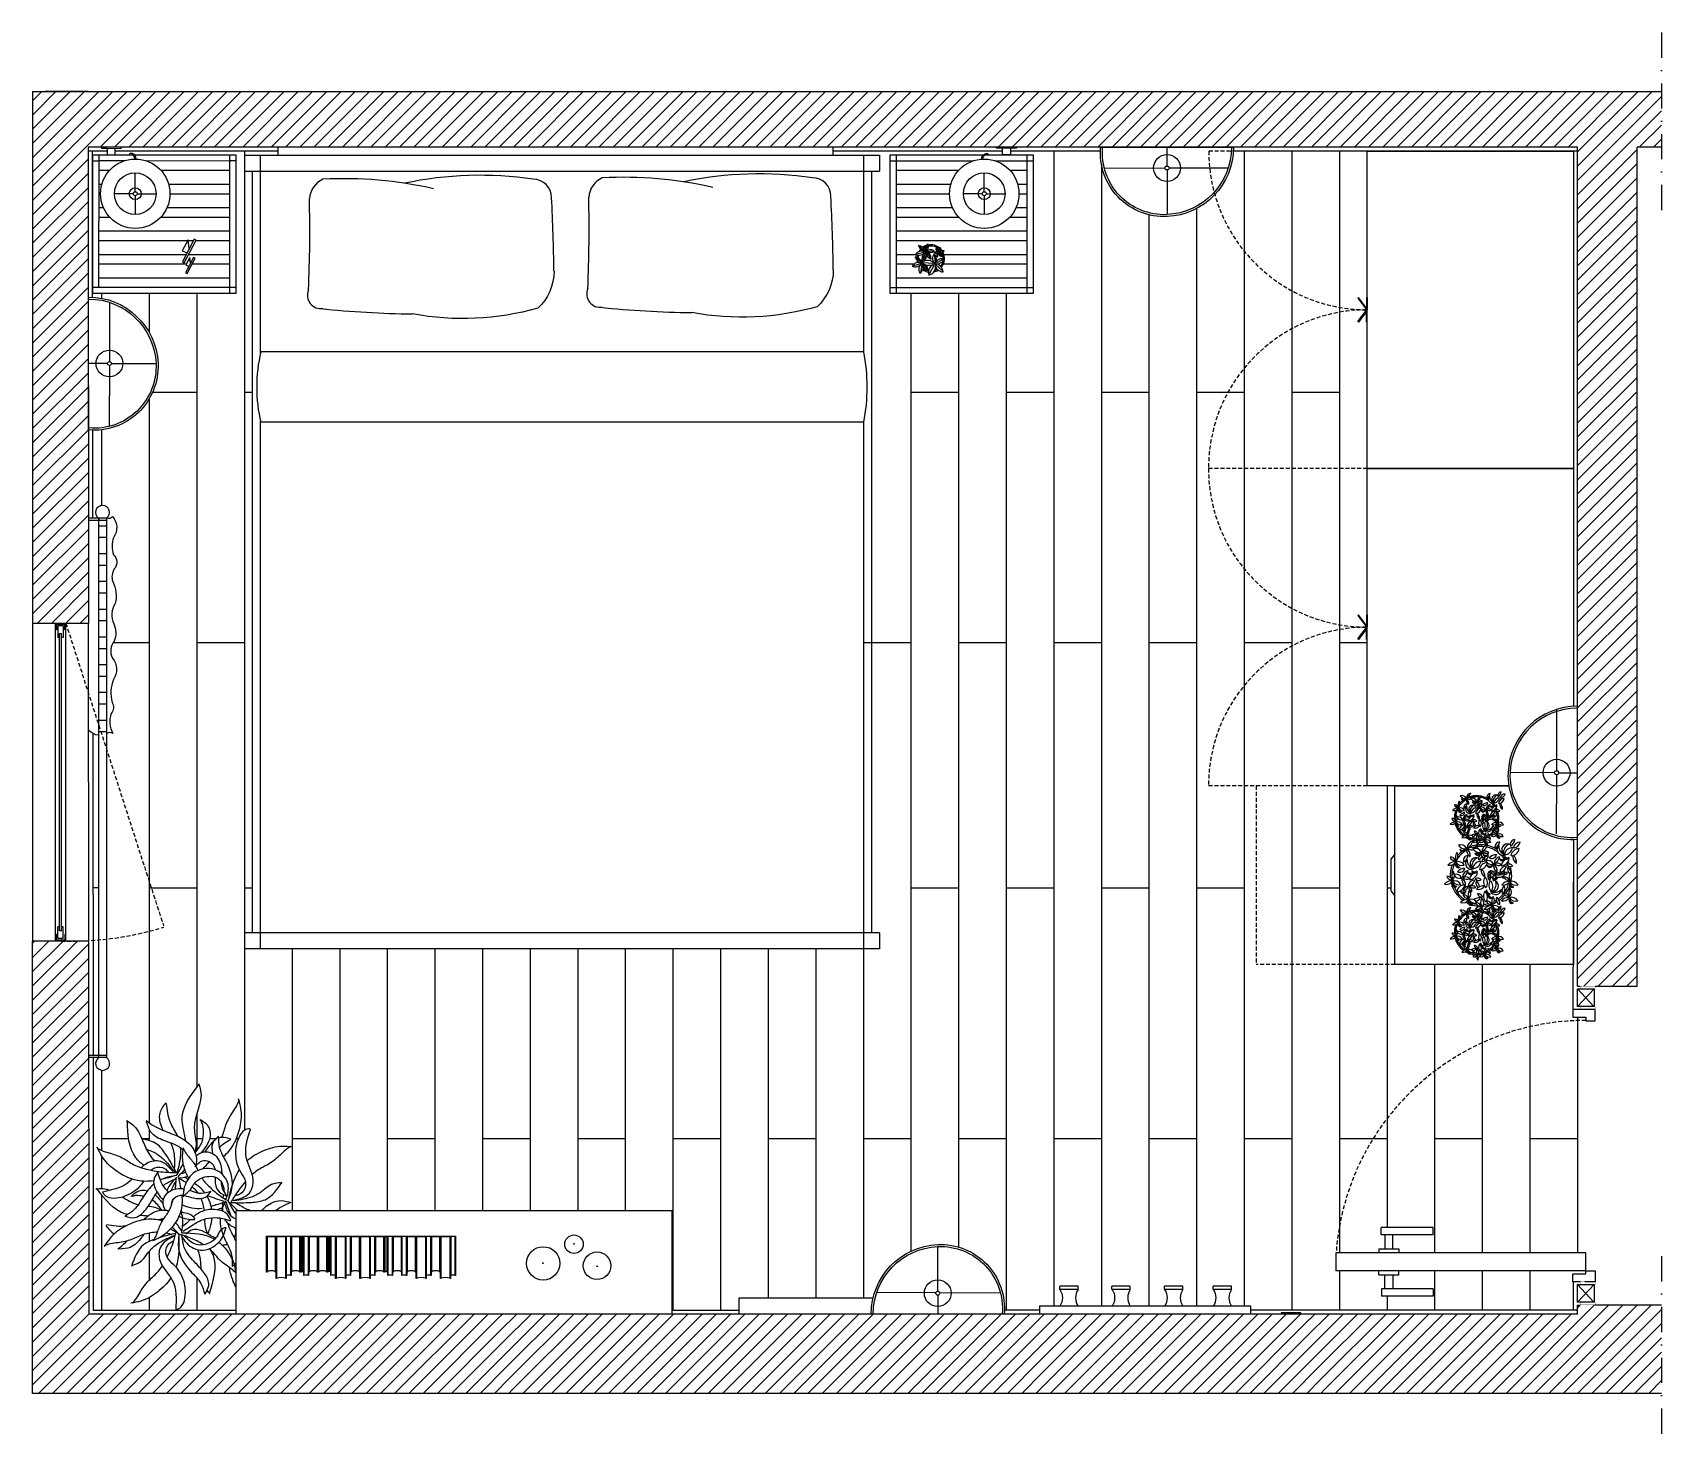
# Model space of a CAD drawing. Header units: millimetres. Extents: x -34406 to 2004, y -1078 to 14557.
# Drawn here: x 735.3 to 1145.9, y -1078.3 to -723.4 of the extents above; entities that cross this region are included whole.
import ezdxf

# ---------------------------------------------------------------- set-up
doc = ezdxf.new("R2010")
doc.units = ezdxf.units.MM
doc.header["$LTSCALE"] = 0.5
doc.linetypes.add('JIS_02_2.0', pattern=[3, 2, -1])
doc.linetypes.add('TRATTOPUNTO', pattern=[25.4, 12.7, -6.35, 0, -6.35])
for name, color, linetype in [('.', 254, 'Continuous'), ('A-ANNO-SYMB', 1, 'Continuous'), ('A-DOOR-FULL', 181, 'Continuous'), ('A-FURN', 8, 'Continuous'), ('A-GLAZ-FULL', 4, 'Continuous'), ('DETTAGLI', 60, 'Continuous'), ('interruzione', 200, 'Continuous'), ('LINEE TRATTEGGIATE', 50, 'Continuous'), ('PARQUET', 35, 'Continuous')]:
    doc.layers.add(name, color=color, linetype=linetype)

msp = doc.modelspace()

# ---------------------------------------------------------------- hatches: boundary and pattern name
at = {"layer": '.', "transparency": 33554687}
h = msp.add_hatch(dxfattribs=at)
h.set_pattern_fill('ANSI31', color=256, scale=0.8, style=0)
h.set_pattern_definition([(45, (947.4802, -902.038), (-1.796051, 1.796051), [])])
h.paths.add_polyline_path([(1139.79, -738.27), (1007.21, -738.28), (735.36, -738.28), (735.36, -872.28), (749.47, -872.26), (749.36, -752.28), (810.36, -752.28), (850.36, -752.28), (890.36, -752.28), (930.36, -752.28), (970.36, -752.28), (1037.73, -752.26), (1069.26, -752.26), (1109.26, -752.26), (1124.76, -752.26), (1124.76, -922.84), (1124.76, -926.72), (1124.76, -964.42), (1125.46, -964.42), (1125.46, -963.78), (1129.21, -963.78), (1139.79, -963.78), (1139.79, -911.34)])
at = {"layer": '.', "linetype": 'JIS_02_2.0', "ltscale": 0.45, "transparency": 33554687}
h = msp.add_hatch(dxfattribs=at)
h.set_pattern_fill('ANSI31', color=256, scale=0.8)
h.set_pattern_definition([(45, (-0.0187, 0.411), (-1.796051, 1.796051), [])])
h.paths.add_polyline_path([(1145.91, -752.26), (1145.91, -738.27), (1139.77, -738.27), (1139.77, -752.26)])
at = {"layer": '.', "ltscale": 0.5, "transparency": 33554687}
h = msp.add_hatch(dxfattribs=at)
h.set_pattern_fill('ANSI31', color=256, scale=0.8)
h.paths.add_polyline_path([(852.43, -1046.42), (749.64, -1046.43), (749.55, -952.43), (745.4, -952.43, -0.003428), (744.3, -952.43), (735.35, -952.43), (735.36, -1066.42), (856.31, -1066.42)])
h = msp.add_hatch(dxfattribs=at)
h.set_pattern_fill('ANSI31', color=256, scale=0.8)
h.paths.add_polyline_path([(985.06, -1046.42), (852.43, -1046.42), (856.31, -1066.42), (991.6, -1066.42)])
h = msp.add_hatch(dxfattribs=at)
h.set_pattern_fill('ANSI31', color=256, scale=0.8)
h.paths.add_polyline_path([(1055.06, -1046.42), (1037.73, -1046.42), (985.06, -1046.42), (991.6, -1066.42), (1061.33, -1066.42)])
h = msp.add_hatch(dxfattribs=at)
h.set_pattern_fill('ANSI31', color=256, scale=0.8)
h.paths.add_polyline_path([(1145.92, -1044.13), (1129.26, -1044.13), (1125.41, -1044.16), (1124.79, -1044.16), (1124.79, -1046.42), (1055.06, -1046.42), (1061.33, -1066.42), (1145.92, -1066.42)])

# ---------------------------------------------------------------- linework, layer by layer
for p, q in [((735.36, -738.28), (1007.21, -738.28)), ((749.36, -738.28), (738.49, -738.28)), ((1007.21, -738.28), (1145.91, -738.27)), ((970.36, -752.28), (749.36, -752.28)), ((749.36, -752.28), (749.47, -872.26)), ((1037.73, -752.26), (970.36, -752.28)), ((1124.76, -752.26), (1037.73, -752.26)), ((1124.76, -922.84), (1124.76, -752.26)), ((1139.85, -922.62), (1139.85, -752.26)), ((1145.91, -752.26), (1139.85, -752.26)), ((735.36, -872.28), (749.47, -872.26)), ((1124.76, -963.75), (1124.76, -911.34)), ((1139.79, -963.78), (1139.79, -911.34)), ((735.36, -1066.42), (735.35, -952.43)), ((749.55, -952.43), (735.36, -952.43)), ((1129.21, -963.78), (1139.79, -963.78)), ((1037.73, -1046.42), (749.64, -1046.43)), ((1124.79, -1046.42), (1037.73, -1046.42)), ((1124.79, -1046.42), (1124.79, -1044.16)), ((1129.26, -1044.13), (1145.92, -1044.13)), ((1145.92, -1066.42), (735.36, -1066.42))]:
    msp.add_line(p, q)
at = {"ltscale": 0.6}
for p, q in [((735.36, -738.28), (735.36, -872.28)), ((749.64, -1046.43), (749.55, -952.43))]:
    msp.add_line(p, q, dxfattribs=at)
at = {"ltscale": 0.5}
for p, q in [((1124.76, -963.75), (1125.4, -963.75)), ((1124.79, -1044.16), (1125.41, -1044.16))]:
    msp.add_line(p, q, dxfattribs=at)
at = {"layer": 'A-ANNO-SYMB'}
msp.add_line((963.36, -1046.42), (963.36, -1046.42), dxfattribs=at)
at = {"layer": 'A-DOOR-FULL'}
for p, q in [((1124.76, -964.42), (1128.86, -968.92)), ((1128.96, -964.42), (1124.76, -968.92)), ((1129.26, -969.63), (1124.76, -969.63)), ((1088.36, -1024.61), (1075.3, -1024.61)), ((1075.3, -1026.49), (1075.3, -1024.61)), ((1088.36, -1026.49), (1088.36, -1024.61)), ((1074.71, -1030.03), (1079.71, -1030.03)), ((1074.71, -1030.03), (1074.71, -1031.03)), ((1088.36, -1026.49), (1075.3, -1026.49)), ((1076.21, -1026.49), (1076.21, -1030.03)), ((1078.21, -1030.03), (1078.21, -1026.49)), ((1079.71, -1030.03), (1079.71, -1031.03)), ((1126.89, -1031.03), (1063.89, -1031.03)), ((1063.89, -1031.03), (1063.89, -1035.53)), ((1079.71, -1031.03), (1074.71, -1031.03)), ((1126.89, -1035.53), (1126.89, -1031.03)), ((1126.89, -1035.53), (1063.89, -1035.53)), ((1079.73, -1035.53), (1074.73, -1035.53)), ((1074.73, -1036.53), (1074.73, -1035.53)), ((1074.73, -1036.53), (1079.73, -1036.53)), ((1076.23, -1040.07), (1076.23, -1036.53)), ((1078.23, -1036.53), (1078.23, -1040.07)), ((1079.73, -1036.53), (1079.73, -1035.53)), ((1088.38, -1040.07), (1075.33, -1040.07)), ((1075.33, -1040.07), (1075.33, -1041.95)), ((1088.38, -1041.95), (1075.33, -1041.95)), ((1088.38, -1040.07), (1088.38, -1041.95)), ((1124.76, -1038.97), (1128.86, -1043.47)), ((1128.96, -1038.97), (1124.76, -1043.47))]:
    msp.add_line(p, q, dxfattribs=at)
for points in [[(1124.76, -968.92), (1124.76, -964.42), (1128.96, -964.42), (1128.96, -968.92)], [(1124.76, -1043.47), (1124.76, -1038.97), (1128.96, -1038.97), (1128.96, -1043.47)]]:
    msp.add_lwpolyline(points, close=True, dxfattribs=at)
at = {"layer": 'A-DOOR-FULL', "const_width": 0.1}
for points in [[(1125.46, -968.98), (1125.46, -969.58), (1129.21, -969.58), (1129.21, -968.98), (1129.06, -968.78), (1129.06, -965.68), (1129.06, -964.57), (1129.21, -964.38), (1129.21, -963.78), (1125.46, -963.78), (1125.46, -964.38)], [(1125.46, -1043.53), (1125.46, -1044.13), (1129.21, -1044.13), (1129.21, -1043.53), (1129.06, -1043.33), (1129.06, -1040.23), (1129.06, -1039.12), (1129.21, -1038.93), (1129.21, -1038.33), (1125.46, -1038.33), (1125.46, -1038.93)]]:
    msp.add_lwpolyline(points, dxfattribs=at)
at = {"layer": 'A-DOOR-FULL'}
for points in [[(1126.06, -969.63), (1123.56, -969.63), (1123.56, -971.6), (1126.89, -971.6)], [(1126.89, -971.6), (1126.89, -972.53), (1129.26, -972.53), (1129.26, -969.63), (1126.06, -969.63)], [(1125.46, -1038.33), (1123.56, -1038.33), (1123.56, -1036.33), (1126.89, -1036.33)], [(1126.89, -1036.33), (1126.89, -1035.53), (1129.21, -1035.53), (1129.21, -1038.33), (1126.65, -1038.33)]]:
    msp.add_lwpolyline(points, dxfattribs=at)
at = {"layer": 'A-FURN'}
for p, q in [((750.57, -789.18), (750.57, -754.18)), ((750.57, -754.18), (760.35, -754.18)), ((752.07, -787.68), (752.13, -754.13)), ((752.69, -752.57), (754.19, -752.57)), ((755.3, -752.26), (755.3, -752.27)), ((760.97, -754.18), (786.57, -754.18)), ((785.07, -789.18), (785.07, -754.18)), ((786.57, -754.18), (786.57, -789.18)), ((788.81, -758.33), (788.81, -754.33)), ((788.81, -754.33), (948.81, -754.33)), ((792.81, -804.17), (792.81, -754.33)), ((797.16, -752.28), (797.16, -754.28)), ((797.16, -754.28), (937.16, -754.28)), ((937.16, -754.28), (937.16, -752.28)), ((944.81, -754.33), (944.81, -803.87)), ((948.83, -754.31), (948.83, -758.31)), ((951.54, -754.18), (975.07, -754.18)), ((951.54, -789.18), (951.54, -754.18)), ((953.04, -754.18), (953.04, -789.18)), ((975.68, -754.18), (987.54, -754.18)), ((981.86, -754.18), (979.86, -754.18)), ((983.36, -752.57), (981.86, -752.57)), ((986.04, -789.18), (986.04, -754.18)), ((987.54, -754.18), (987.54, -789.18)), ((1004.56, -752.28), (1038.06, -752.28)), ((1021.31, -757.03), (1021.31, -752.28)), ((750.57, -755.68), (752.07, -755.68)), ((752.08, -758.11), (754.76, -758.11)), ((752.13, -755.63), (758.66, -755.64)), ((761.22, -763.51), (761.22, -758.76)), ((763.81, -755.65), (785.07, -755.68)), ((767.68, -758.11), (785.08, -758.11)), ((786.57, -755.68), (785.07, -755.68)), ((788.81, -758.33), (948.81, -758.33)), ((790.81, -950.33), (790.81, -758.33)), ((946.81, -758.33), (946.81, -950.33)), ((951.54, -755.68), (972.54, -755.68)), ((953.04, -758.11), (968.77, -758.11)), ((975.23, -763.51), (975.23, -758.76)), ((977.92, -755.68), (987.54, -755.68)), ((981.69, -758.11), (986.04, -758.11)), ((1020.81, -757.6), (1005.51, -757.66)), ((1021.31, -758.03), (1021.33, -769.28)), ((1036.73, -757.53), (1021.8, -757.59)), ((752.08, -761.61), (752.81, -761.61)), ((769.64, -761.61), (785.08, -761.61)), ((953.04, -761.61), (966.82, -761.61)), ((983.64, -761.61), (986.04, -761.61)), ((752.08, -764.01), (752.47, -764.01)), ((752.08, -767.51), (753.2, -767.51)), ((760.72, -764.01), (755.97, -764.01)), ((761.22, -764.51), (761.22, -769.26)), ((761.72, -764.01), (766.47, -764.01)), ((769.24, -767.51), (785.08, -767.51)), ((769.97, -764.01), (785.08, -764.01)), ((953.04, -764.01), (966.48, -764.01)), ((953.04, -767.51), (967.21, -767.51)), ((974.73, -764.01), (969.98, -764.01)), ((975.23, -764.51), (975.23, -769.26)), ((975.73, -764.01), (980.48, -764.01)), ((983.25, -767.51), (986.04, -767.51)), ((983.98, -764.01), (986.04, -764.01)), ((752.08, -769.91), (754.76, -769.91)), ((767.68, -769.91), (785.08, -769.91)), ((953.04, -769.91), (968.77, -769.91)), ((981.69, -769.91), (986.04, -769.91)), ((752.08, -773.41), (785.08, -773.41)), ((774.4, -775.91), (752.08, -775.91)), ((775.86, -775.91), (774.57, -775.91)), ((785.08, -775.91), (776.48, -775.91)), ((953.04, -773.41), (986.04, -773.41)), ((986.04, -775.91), (953.04, -775.91)), ((774.04, -779.41), (752.08, -779.41)), ((785.08, -779.41), (774.66, -779.41)), ((957.88, -779.41), (953.04, -779.41)), ((986.04, -779.41), (965.07, -779.41)), ((774.04, -781.81), (752.08, -781.81)), ((785.08, -781.81), (775.5, -781.81)), ((957.48, -781.81), (953.04, -781.81)), ((986.04, -781.81), (964.88, -781.81)), ((786.57, -787.68), (750.57, -787.68)), ((785.08, -785.31), (752.08, -785.31)), ((951.54, -787.68), (987.54, -787.68)), ((986.04, -785.31), (953.04, -785.31)), ((749.47, -823.56), (749.47, -790.06)), ((786.57, -789.18), (750.57, -789.18)), ((754.79, -806.32), (754.86, -791.44)), ((987.54, -789.18), (951.54, -789.18)), ((1069.6, -790.19), (1069.44, -790.31)), ((1069.44, -790.31), (1071.6, -793.19)), ((1071.6, -792.85), (1069.6, -790.19)), ((1071.6, -790.19), (1071.6, -792.85)), ((1071.6, -790.19), (1071.76, -790.19)), ((1071.76, -790.19), (1071.76, -793.19)), ((1069.44, -796.23), (1071.6, -793.35)), ((1069.6, -796.35), (1069.44, -796.23)), ((1071.6, -793.7), (1069.6, -796.35)), ((1071.6, -793.19), (1071.76, -793.19)), ((1071.6, -793.35), (1071.76, -793.35)), ((1071.6, -796.35), (1071.6, -793.7)), ((1071.6, -796.35), (1071.76, -796.35)), ((1071.76, -796.35), (1071.76, -793.35)), ((944.81, -803.87), (792.81, -803.87)), ((754.22, -806.81), (749.47, -806.81)), ((754.72, -822.57), (754.79, -807.31)), ((755.22, -806.81), (766.47, -806.83)), ((792.81, -954.33), (792.81, -821.36)), ((944.81, -821.62), (792.81, -821.62)), ((944.81, -821.62), (944.81, -954.33)), ((754.01, -845.77), (749.45, -845.77)), ((752.01, -845.77), (752.01, -846.27)), ((752.01, -981.77), (752.01, -845.77)), ((754.01, -845.77), (754.01, -981.77)), ((749.45, -846.27), (754.01, -846.27)), ((752.01, -847.7), (754.01, -847.7)), ((754.01, -850.7), (752.01, -850.7)), ((752.01, -854.7), (754.01, -854.7)), ((754.01, -857.7), (752.01, -857.7)), ((752.01, -861.7), (754.01, -861.7)), ((754.01, -864.7), (752.01, -864.7)), ((752.01, -868.7), (754.01, -868.7)), ((1069.6, -870.19), (1069.44, -870.31)), ((1069.44, -870.31), (1071.6, -873.19)), ((1071.6, -872.85), (1069.6, -870.19)), ((1071.6, -870.19), (1071.6, -872.85)), ((1071.6, -870.19), (1071.76, -870.19)), ((1071.76, -870.19), (1071.76, -873.19)), ((754.01, -871.7), (752.01, -871.7)), ((1069.44, -876.23), (1071.6, -873.35)), ((1071.6, -873.7), (1069.6, -876.35)), ((1071.6, -873.19), (1071.76, -873.19)), ((1071.6, -873.35), (1071.76, -873.35)), ((1071.6, -876.35), (1071.6, -873.7)), ((1071.76, -876.35), (1071.76, -873.35)), ((752.01, -875.7), (754.01, -875.7)), ((754.01, -875.42), (754.01, -947.15)), ((1069.6, -876.35), (1069.44, -876.23)), ((1071.6, -876.35), (1071.76, -876.35)), ((754.01, -878.7), (752.01, -878.7)), ((752.01, -882.7), (754.01, -882.7)), ((754.01, -885.7), (752.01, -885.7)), ((752.01, -889.7), (754.01, -889.7)), ((754.01, -892.7), (752.01, -892.7)), ((1119.51, -894.21), (1119.44, -909.47)), ((1124.76, -926.72), (1124.76, -893.22)), ((752.01, -896.7), (754.01, -896.7)), ((754.01, -899.7), (752.01, -899.7)), ((1119.01, -909.97), (1107.76, -909.94)), ((1119.44, -910.46), (1119.37, -925.34)), ((1120.01, -909.97), (1124.76, -909.97)), ((1078.76, -930.53), (1077.76, -931.78)), ((1077.76, -931.78), (1077.76, -939.78)), ((1077.76, -939.78), (1078.76, -941.03)), ((752.01, -980.42), (752.01, -949.15)), ((788.81, -954.33), (788.81, -950.33)), ((948.81, -950.33), (788.81, -950.33)), ((948.81, -950.33), (948.81, -954.33)), ((948.81, -954.33), (788.81, -954.33)), ((754.01, -981.27), (749.58, -981.27)), ((754.01, -981.77), (749.58, -981.77)), ((896.56, -1020.42), (786.56, -1020.42)), ((786.56, -1020.42), (786.56, -1046.43)), ((896.56, -1046.42), (896.56, -1020.42)), ((963.51, -1040.67), (963.53, -1029.42)), ((913.36, -1042.42), (913.36, -1046.42)), ((947.22, -1042.42), (913.36, -1042.42)), ((963.01, -1041.1), (948.13, -1041.03)), ((963.51, -1041.67), (963.51, -1046.42)), ((979.26, -1041.17), (964, -1041.1)), ((994.25, -1040.22), (994.25, -1039.42)), ((998.88, -1039.42), (994.25, -1039.42)), ((998.88, -1040.22), (994.25, -1040.22)), ((998.88, -1040.22), (998.88, -1039.42)), ((1007.42, -1040.22), (1007.42, -1039.42)), ((1012.05, -1039.42), (1007.42, -1039.42)), ((1012.05, -1040.22), (1007.42, -1040.22)), ((1012.05, -1040.22), (1012.05, -1039.42)), ((1020.66, -1040.22), (1020.66, -1039.42)), ((1025.29, -1039.42), (1020.66, -1039.42)), ((1025.29, -1040.22), (1020.66, -1040.22)), ((1025.29, -1040.22), (1025.29, -1039.42)), ((1032.92, -1040.22), (1032.92, -1039.42)), ((1037.55, -1039.42), (1032.92, -1039.42)), ((1037.55, -1040.22), (1032.92, -1040.22)), ((1037.55, -1040.22), (1037.55, -1039.42)), ((980.26, -1046.42), (946.76, -1046.42)), ((1042.46, -1044.42), (989.16, -1044.42)), ((989.16, -1044.42), (989.16, -1046.42)), ((1042.46, -1046.42), (1042.46, -1044.42))]:
    msp.add_line(p, q, dxfattribs=at)
for points in [[(1038.06, -752.28, -0.401446), (1021.31, -769.78, -0.453235), (1004.56, -752.28, -22.822384)], [(1037.56, -752.28, -0.401446), (1021.29, -769.28, -0.453235), (1005.06, -752.32, -0.453235)], [(866.79, -783.57, -0.210529), (862.7, -792.85, -0.115898), (831.12, -794.32, -4.681982)], [(937.19, -783.22, -0.210529), (933.1, -792.5, -0.115898), (901.52, -793.97, -4.681982)], [(749.47, -790.06, -0.401446), (766.97, -806.81, -0.453235), (749.47, -823.56, -22.822384)], [(749.47, -790.56, -0.401446), (766.47, -806.83, -0.453235), (749.52, -823.06, -0.453235)], [(792.89, -803.84, 0.116978), (792.89, -821.69, -1)], [(944.81, -803.87, -0.0937), (944.81, -821.62, 1)], [(755.51, -845.41, -0.320093), (754.01, -845.8, 0.1588)], [(755.51, -845.41, -0.358288), (755.72, -850.72, 0.158122), (755.72, -855.02, -0.419169), (755.93, -858.6, 0.221443), (755.55, -861.76, -0.173373), (756.18, -867.32, 0.260838), (755.8, -872.46, -0.205589), (755.93, -876.8, 0.310137), (755.51, -881.07, -0.328557), (755.72, -886.46, 0.15483), (755.38, -892.23, -0.331752), (755.2, -895.04, 0.229715), (755.59, -900.07, 751.224075)], [(1124.76, -893.22, 0.401446), (1107.26, -909.97, 0.453235), (1124.76, -926.72, 22.822384)], [(1124.76, -893.72, 0.401446), (1107.76, -909.99, 0.453235), (1124.71, -926.22, 0.453235)], [(752.01, -900.54, -0.143071), (749.5, -899.35, -1.67413)], [(755.59, -900.07, 0.325218), (754.01, -900.07, -0.201216)], [(946.76, -1046.42, -0.401446), (963.51, -1028.92, -0.453235), (980.26, -1046.42, -22.822384)], [(947.26, -1046.42, -0.401446), (963.53, -1029.42, -0.453235), (979.76, -1046.37, -0.453235)], [(994.28, -1040.22, -0.304662), (994.28, -1044.43, 0)], [(998.88, -1040.22, 0.304662), (998.88, -1044.43, 0)], [(1007.46, -1040.22, -0.304662), (1007.46, -1044.43, 0)], [(1012.05, -1040.22, 0.304662), (1012.05, -1044.43, 0)], [(1020.69, -1040.22, -0.304662), (1020.69, -1044.43, 0)], [(1025.29, -1040.22, 0.304662), (1025.29, -1044.43, 0)], [(1032.96, -1040.22, -0.304662), (1032.96, -1044.43, 0)], [(1037.55, -1040.22, 0.304662), (1037.55, -1044.43, 0)]]:
    msp.add_lwpolyline(points, format="xyb", dxfattribs=at)
for points in [[(1123.76, -753.28), (1123.76, -833.28), (1071.76, -833.28), (1071.76, -753.28), (1123.76, -753.28)], [(1107.45, -913.28), (1071.76, -913.28), (1071.76, -833.28), (1123.76, -833.28)], [(1123.76, -833.28), (1123.76, -893.24)], [(1123.76, -926.77), (1123.76, -958.28), (1078.76, -958.28), (1078.76, -913.28), (1107.45, -913.28)]]:
    msp.add_lwpolyline(points, dxfattribs=at)
for centre, radius in [((761.22, -764.01), 8.75), ((975.23, -764.01), 8.75), ((1021.31, -757.53), 3.38), ((761.22, -764.01), 5.25), ((975.23, -764.01), 5.25), ((1021.31, -757.53), 0.5), ((761.22, -764.01), 1.5), ((761.22, -764.01), 0.5), ((975.23, -764.01), 1.5), ((975.23, -764.01), 0.5), ((754.72, -806.81), 3.38), ((754.72, -806.81), 0.5), ((1119.51, -909.97), 3.38), ((1119.51, -909.97), 0.5), ((963.51, -1041.17), 3.38), ((963.51, -1041.17), 0.5)]:
    msp.add_circle(centre, radius, dxfattribs=at)
for centre, radius, start, end in [((848.08, -850.03), 90.66, 81.4702, 102.1033), ((918.48, -849.68), 90.66, 81.4702, 102.1033), ((810.94, -765.66), 5.82, 114.5982, 175.7391), ((813.87, -860.85), 100.63, 77.0564, 93.0488), ((861.53, -765.01), 4.65, 0, 90), ((881.34, -765.31), 5.82, 114.5982, 175.7391), ((884.27, -860.5), 100.63, 77.0564, 93.0488), ((931.93, -764.66), 4.65, 0, 90), ((472.45, -773.38), 332.78, 357.4333, 1.4038), ((313.3, -792.38), 553.55, 0.9126, 2.8341), ((542.85, -773.03), 332.78, 357.4333, 1.4038), ((383.7, -792.03), 553.55, 0.9126, 2.8341), ((807.96, -789.63), 3.34, 156.1084, 279.6576), ((878.36, -789.29), 3.34, 156.1084, 279.6576), ((834.52, -535.36), 258.98, 264.1139, 269.2479), ((904.92, -535.02), 258.98, 264.1139, 269.2479), ((753, -844.34), 1.77, 304.7476, 235.2524), ((753.01, -983.23), 1.77, 124.7476, 55.2524)]:
    msp.add_arc(centre, radius, start, end, dxfattribs=at)
for points, knots in [([(773.94, -1002.76), (773.91, -1002.53), (773.6, -1000.57), (771.98, -995.47), (775.24, -991.25), (777.37, -988.47)], [2.905653, 2.905653, 2.905653, 2.905653, 3.123108, 4.704449, 7.718263, 7.718263, 7.718263, 7.718263]), ([(777.18, -988.32), (777.39, -988.91), (778.72, -992.54), (775.05, -997.8), (776.81, -1003.03), (776.42, -1005.04), (776.24, -1005.6)], [0, 0, 0, 0, 0.57956, 3.572803, 4.953484, 5.49795, 5.49795, 5.49795, 5.49795]), ([(768.9, -993.18), (768.28, -994.01), (766.88, -995.87), (767.45, -998.55), (768.13, -999.9), (768.24, -1000.1)], [0, 0, 0, 0, 0.937736, 2.102836, 2.319073, 2.319073, 2.319073, 2.319073]), ([(771.93, -1001.58), (771.38, -1000.35), (769.61, -997.9), (769.28, -994.93), (769.1, -993.32)], [2.975909, 2.975909, 2.975909, 2.975909, 4.244841, 5.738169, 5.738169, 5.738169, 5.738169]), ([(787.43, -992.48), (787.23, -992.97), (786.78, -994.05), (785.4, -995.96), (783.95, -998.56), (783.41, -1000.86), (782.96, -1001.89)], [0, 0, 0, 0, 0.494251, 1.091528, 2.204691, 3.273677, 3.273677, 3.273677, 3.273677]), ([(783.47, -1006.72), (784.02, -1006.25), (786.01, -1004.28), (787.8, -999.96), (788.18, -995.33), (787.52, -992.98), (787.29, -992.15)], [2.415538, 2.415538, 2.415538, 2.415538, 3.107884, 5.111603, 6.586707, 7.390193, 7.390193, 7.390193, 7.390193]), ([(759, -997.65), (759.55, -997.97), (762.88, -999.92), (763.29, -1005.02), (765.86, -1007.56), (766.15, -1007.83)], [0, 0, 0, 0, 0.57956, 3.572803, 3.951922, 3.951922, 3.951922, 3.951922]), ([(763.42, -1008.97), (762.66, -1008.36), (759.53, -1005.68), (759.37, -1001.14), (759.25, -997.65)], [3.807452, 3.807452, 3.807452, 3.807452, 4.704449, 7.718263, 7.718263, 7.718263, 7.718263]), ([(764, -997.63), (764.67, -998.13), (766.57, -999.53), (770.04, -1000.77), (774.17, -1002.46), (776.82, -1005.67), (776.65, -1008.3), (776.4, -1009.03)], [0, 0, 0, 0, 0.784617, 2.208434, 3.424837, 4.982186, 5.712919, 5.712919, 5.712919, 5.712919]), ([(776.32, -1005.79), (777.03, -1004.93), (778.25, -1003.29), (778.54, -1000.6), (778.3, -998.65), (777.8, -997.76), (777.6, -997.41)], [0.215047, 0.215047, 0.215047, 0.215047, 1.24396, 2.106126, 2.677304, 3.058089, 3.058089, 3.058089, 3.058089]), ([(777.6, -997.41), (778.03, -997.64), (778.97, -998.15), (780.09, -999.76), (780.27, -1002.36), (778.96, -1004.26), (778.14, -1005.41), (777.95, -1005.71)], [0, 0, 0, 0, 0.457118, 1.00139, 1.759277, 2.743055, 3.080701, 3.080701, 3.080701, 3.080701]), ([(773.29, -1005.15), (773.07, -1004.91), (771.67, -1003.65), (768.61, -1002.95), (765.03, -1001.09), (764.35, -998.89), (764.07, -997.96)], [2.437891, 2.437891, 2.437891, 2.437891, 2.736321, 4.160138, 5.367035, 6.249788, 6.249788, 6.249788, 6.249788]), ([(782.25, -1001.59), (781.62, -1002.18), (780.35, -1003.36), (780.49, -1005.12), (780.71, -1005.96)], [0, 0, 0, 0, 0.767591, 1.54243, 1.54243, 1.54243, 1.54243]), ([(785.35, -1002.36), (784.54, -1002.08), (783.48, -1001.72), (782.48, -1001.99), (782.26, -1002.08)], [0, 0, 0, 0, 0.7675907, 0.9976291, 0.9976291, 0.9976291, 0.9976291]), ([(765.87, -1012.84), (764.51, -1013.02), (761.07, -1013.07), (756.3, -1010.62), (753.02, -1007.34), (752.01, -1005.12), (751.65, -1004.34)], [1.813973, 1.813973, 1.813973, 1.813973, 3.107884, 5.111603, 6.586707, 7.390193, 7.390193, 7.390193, 7.390193]), ([(771.58, -1010.73), (770.77, -1009.23), (769.4, -1006.69), (766.73, -1003.13), (764.29, -1002.49), (762.91, -1002.31)], [0.046941, 0.046941, 0.046941, 0.046941, 1.129387, 1.867715, 2.708827, 2.708827, 2.708827, 2.708827]), ([(763.99, -1004.82), (764.57, -1005.06), (766.13, -1005.61), (768.66, -1007.44), (770.17, -1009.43), (771.09, -1010.64)], [1.241778, 1.241778, 1.241778, 1.241778, 1.824627, 2.738003, 4.152283, 4.152283, 4.152283, 4.152283]), ([(770.14, -1003.29), (770.15, -1003.32), (770.65, -1004.35), (771.22, -1006.58), (771.11, -1008.78), (771.05, -1009.85)], [3.485469, 3.485469, 3.485469, 3.485469, 3.519407, 4.566664, 5.579283, 5.579283, 5.579283, 5.579283]), ([(771.84, -1010.73), (772.24, -1009.27), (772.77, -1007.26), (772.75, -1005.16), (772.7, -1004.6)], [0.059793, 0.059793, 0.059793, 0.059793, 1.482289, 2.001512, 2.001512, 2.001512, 2.001512]), ([(774.7, -1012.22), (774.35, -1011.59), (773.54, -1009.74), (772.99, -1007.11), (773.28, -1005.18), (773.38, -1004.5)], [4.286019, 4.286019, 4.286019, 4.286019, 5.111603, 6.586707, 7.390193, 7.390193, 7.390193, 7.390193]), ([(773.31, -1004.77), (773.51, -1005.14), (773.97, -1005.95), (775.26, -1007.33), (776.32, -1008.78), (776.87, -1009.94), (777.01, -1010.24)], [0, 0, 0, 0, 0.494251, 1.091528, 2.204691, 2.589777, 2.589777, 2.589777, 2.589777]), ([(776.56, -1006.67), (777.67, -1005.35), (781.15, -1005.3), (782.87, -1008.43), (783, -1010.33), (782.98, -1011.03)], [2.208043, 2.208043, 2.208043, 2.208043, 3.215472, 4.307883, 4.970172, 4.970172, 4.970172, 4.970172]), ([(781.14, -1002.74), (780.83, -1003), (779.9, -1003.89), (779.23, -1004.86), (778.79, -1005.54)], [1.398354, 1.398354, 1.398354, 1.398354, 1.758932, 2.525085, 2.525085, 2.525085, 2.525085]), ([(782.49, -1004.4), (782.64, -1004.23), (783.45, -1003.41), (784.5, -1002.83), (785.35, -1002.36)], [4.249434, 4.249434, 4.249434, 4.249434, 4.461477, 5.357708, 5.357708, 5.357708, 5.357708]), ([(789.41, -1007.8), (790.63, -1006.7), (793.52, -1005), (797.53, -1003.93), (799.95, -1004.16), (800.81, -1004.24)], [2.378082, 2.378082, 2.378082, 2.378082, 3.407736, 4.391138, 4.926795, 4.926795, 4.926795, 4.926795]), ([(800.46, -1004.16), (800.02, -1004.45), (799.04, -1005.08), (797.4, -1006.77), (795.09, -1008.68), (792.43, -1009.83), (791.12, -1010.89), (790.73, -1011.25)], [0, 0, 0, 0, 0.494251, 1.091528, 2.204691, 3.28249, 3.784601, 3.784601, 3.784601, 3.784601]), ([(770.8, -1010.5), (769.69, -1009.31), (767.72, -1007.2), (764.3, -1008.18), (763.07, -1009.25), (762.76, -1009.56)], [0, 0, 0, 0, 1.404274, 2.493887, 2.907348, 2.907348, 2.907348, 2.907348]), ([(765.21, -1010.16), (765.49, -1009.91), (766.52, -1009.24), (768.41, -1009.38), (769.3, -1010.27), (769.6, -1010.57)], [4.868396, 4.868396, 4.868396, 4.868396, 5.215864, 5.9928, 6.387615, 6.387615, 6.387615, 6.387615]), ([(776.28, -1009.33), (776.71, -1008.85), (777.48, -1007.85), (779.76, -1007.52), (781.03, -1008.78), (781.28, -1009.82), (781.31, -1010.03)], [1.203668, 1.203668, 1.203668, 1.203668, 1.809608, 2.323714, 3.117606, 3.31461, 3.31461, 3.31461, 3.31461]), ([(752.96, -1015.82), (753.29, -1016.2), (754.18, -1017.21), (757.41, -1017.29), (760.76, -1015.9), (762.8, -1013.92), (763.4, -1012.97)], [0, 0, 0, 0, 0.458784, 1.228316, 2.765633, 3.820433, 3.820433, 3.820433, 3.820433]), ([(760.43, -1012.43), (760.28, -1012.59), (758.44, -1014.49), (755.61, -1015.11), (753, -1015.68)], [4.060078, 4.060078, 4.060078, 4.060078, 4.265922, 6.619469, 6.619469, 6.619469, 6.619469]), ([(765.9, -1013.72), (764.9, -1014.57), (763.13, -1016.75), (761.49, -1020.04), (759.47, -1021.24), (758.63, -1021.74)], [1.968572, 1.968572, 1.968572, 1.968572, 3.193961, 4.461477, 5.357708, 5.357708, 5.357708, 5.357708]), ([(766.94, -1010.62), (766.46, -1011.33), (765.37, -1012.97), (766.59, -1015.78), (767.78, -1017.17), (768.32, -1017.77)], [0, 0, 0, 0, 0.767591, 1.758932, 2.525085, 2.525085, 2.525085, 2.525085]), ([(769.61, -1015.68), (768.94, -1014.93), (767.65, -1013.48), (767.18, -1011.56), (766.94, -1010.62)], [3.533335, 3.533335, 3.533335, 3.533335, 4.461477, 5.357708, 5.357708, 5.357708, 5.357708]), ([(771.68, -1011.54), (770.41, -1011.72), (768.96, -1011.94), (767.68, -1012.54), (767.53, -1012.62)], [0, 0, 0, 0, 1.182314, 1.350063, 1.350063, 1.350063, 1.350063]), ([(768.27, -1014.04), (768.41, -1013.92), (769.31, -1013.22), (770.39, -1012.78), (771.28, -1012.42)], [4.194826, 4.194826, 4.194826, 4.194826, 4.376191, 5.272351, 5.272351, 5.272351, 5.272351]), ([(771.59, -1012.01), (770.97, -1012.64), (770, -1013.6), (769.42, -1014.85), (769.28, -1015.31)], [0, 0, 0, 0, 0.822977, 1.27072, 1.27072, 1.27072, 1.27072]), ([(770.4, -1015.21), (770.43, -1015.12), (770.7, -1014.3), (771.14, -1013.56), (771.54, -1012.91)], [3.2658452, 3.2658452, 3.2658452, 3.2658452, 3.3530185, 4.0693167, 4.0693167, 4.0693167, 4.0693167]), ([(771.34, -1014.92), (771.37, -1014.66), (771.5, -1013.68), (771.56, -1012.68), (771.59, -1011.95)], [4.443034, 4.443034, 4.443034, 4.443034, 4.6873535, 5.3749542, 5.3749542, 5.3749542, 5.3749542]), ([(773.29, -1016.9), (773.54, -1016.59), (773.92, -1016.11), (774.99, -1015.44), (775.77, -1013.75), (777.48, -1012.07), (779.81, -1011.62), (782.05, -1011.82), (783.37, -1013.63), (783.62, -1014.99), (783.6, -1015.6)], [0, 0, 0, 0, 0.373092, 0.568347, 1.170003, 2.068463, 2.688824, 3.362755, 4.042936, 4.618147, 4.618147, 4.618147, 4.618147]), ([(778.76, -1015.86), (778.37, -1015.29), (777.54, -1014.41), (776.55, -1013.78), (776.13, -1013.53)], [2.578848, 2.578848, 2.578848, 2.578848, 3.225094, 3.681207, 3.681207, 3.681207, 3.681207]), ([(777.98, -1012.1), (778.47, -1012.85), (779.92, -1014.4), (782.03, -1016.26), (783.63, -1017.31), (784.24, -1017.71)], [3.413435, 3.413435, 3.413435, 3.413435, 4.477045, 5.859192, 6.718693, 6.718693, 6.718693, 6.718693]), ([(781.35, -1011.87), (781.34, -1012.14), (781.32, -1013.4), (781.81, -1015.47), (782.95, -1016.11), (784.16, -1016.59)], [3.850307, 3.850307, 3.850307, 3.850307, 4.083574, 4.910454, 5.664764, 5.664764, 5.664764, 5.664764]), ([(782.86, -1013.03), (782.86, -1013.47), (782.96, -1014.63), (783.79, -1015.92), (784.16, -1016.59)], [5.624378, 5.624378, 5.624378, 5.624378, 6.058496, 6.769992, 6.769992, 6.769992, 6.769992]), ([(788.99, -1013.07), (788.08, -1014.12), (786.67, -1015.92), (785.53, -1017.91), (785.07, -1018.7)], [4.567362, 4.567362, 4.567362, 4.567362, 5.859192, 6.718693, 6.718693, 6.718693, 6.718693]), ([(785.3, -1018.3), (787.02, -1018.36), (789.9, -1018.44), (795.07, -1017.81), (797.02, -1014.97), (798.26, -1013.16)], [0.046941, 0.046941, 0.046941, 0.046941, 1.129387, 1.867715, 3.158499, 3.158499, 3.158499, 3.158499]), ([(751.27, -1014.88), (751.89, -1014.82), (753.16, -1014.71), (754.33, -1015.02), (754.91, -1015.24)], [0, 0, 0, 0, 0.57956, 1.174526, 1.174526, 1.174526, 1.174526]), ([(759.34, -1021.31), (759.1, -1021.27), (755.89, -1020.5), (753.6, -1017.51), (751.47, -1014.73)], [4.471572, 4.471572, 4.471572, 4.471572, 4.704449, 7.718263, 7.718263, 7.718263, 7.718263]), ([(757.92, -1016.88), (759.17, -1017.67), (760.48, -1018.49), (761.93, -1018.84), (761.99, -1018.86)], [2.234525, 2.234525, 2.234525, 2.234525, 3.572803, 3.631231, 3.631231, 3.631231, 3.631231]), ([(758.63, -1021.74), (759.46, -1021.99), (761.35, -1022.56), (763.94, -1020.36), (765.31, -1017.93), (766.31, -1016.32), (766.73, -1015.73)], [0, 0, 0, 0, 0.767591, 1.758932, 2.810458, 3.480088, 3.480088, 3.480088, 3.480088]), ([(760.16, -1016.83), (760.49, -1016.47), (761.23, -1015.69), (762.75, -1015.14), (763.86, -1015.22), (764.33, -1015.34)], [0, 0, 0, 0, 0.457118, 1.00139, 1.456058, 1.456058, 1.456058, 1.456058]), ([(763.29, -1016.78), (763.25, -1016.77), (762.61, -1016.62), (761.54, -1016.47), (760.55, -1016.73), (760.16, -1016.83)], [2.0660972, 2.0660972, 2.0660972, 2.0660972, 2.106126, 2.6773043, 3.058089, 3.058089, 3.058089, 3.058089]), ([(767.93, -1020.23), (767.27, -1019.32), (766.53, -1018.38), (765.55, -1017.73), (765.48, -1017.68)], [0.215047, 0.215047, 0.215047, 0.215047, 1.24396, 1.327675, 1.327675, 1.327675, 1.327675]), ([(772.96, -1016.48), (773.09, -1017.75), (773.06, -1020.68), (770.81, -1024.52), (768.04, -1027), (766.23, -1027.71), (765.59, -1027.96)], [1.297602, 1.297602, 1.297602, 1.297602, 2.486308, 4.089283, 5.269366, 5.912154, 5.912154, 5.912154, 5.912154]), ([(765.86, -1027.89), (766.08, -1027.53), (766.55, -1026.72), (767.1, -1024.92), (768.06, -1022.73), (769.93, -1020.48), (770.53, -1018.57), (770.79, -1017.55), (770.8, -1017.52)], [0, 0, 0, 0, 0.395401, 0.873223, 1.763753, 2.625992, 3.581636, 3.609972, 3.609972, 3.609972, 3.609972]), ([(766.27, -1016.41), (766.74, -1016.83), (767.39, -1017.6), (768.02, -1018.37), (768.27, -1018.63)], [2.1531352, 2.1531352, 2.1531352, 2.1531352, 2.7430552, 3.0807006, 3.0807006, 3.0807006, 3.0807006]), ([(768.84, -1020.22), (767.85, -1018.81), (768.7, -1015.44), (771.68, -1014.7), (773.19, -1014.83), (773.48, -1014.88)], [2.208043, 2.208043, 2.208043, 2.208043, 3.215472, 4.307883, 4.580043, 4.580043, 4.580043, 4.580043]), ([(770.36, -1019), (770.35, -1018.59), (770.63, -1017.27), (772.82, -1015.99), (775.71, -1017.34), (778.69, -1017.43), (779.61, -1016.5), (780.39, -1015.45)], [1.952357, 1.952357, 1.952357, 1.952357, 2.323714, 3.117606, 4.083574, 4.910454, 5.664764, 5.664764, 5.664764, 5.664764]), ([(774.99, -1015.24), (775.12, -1015.28), (776.1, -1015.61), (777.64, -1016.28), (779.64, -1015.64), (780.39, -1015.45)], [5.06555, 5.06555, 5.06555, 5.06555, 5.19846, 6.058496, 6.769992, 6.769992, 6.769992, 6.769992]), ([(778.66, -1020.35), (778.59, -1019.83), (778.36, -1018.81), (778.06, -1017.79), (777.86, -1017.3)], [1.8379306, 1.8379306, 1.8379306, 1.8379306, 2.3295345, 2.8187981, 2.8187981, 2.8187981, 2.8187981]), ([(779.34, -1016.68), (779.42, -1016.82), (779.87, -1017.72), (780.23, -1018.86), (780.39, -1019.88), (780.42, -1020.07)], [1.41913, 1.41913, 1.41913, 1.41913, 1.568727, 2.35419, 2.534737, 2.534737, 2.534737, 2.534737]), ([(792.88, -1020.42), (793.21, -1020.14), (794.53, -1018.99), (796.93, -1017.46), (799.17, -1017.96), (800.12, -1018.18)], [27.152209, 27.152209, 27.152209, 27.152209, 30.006208, 38.711301, 45.078419, 45.078419, 45.078419, 45.078419]), ([(764.38, -1021.74), (764.15, -1021.71), (763.47, -1021.64), (762.78, -1021.6), (762.34, -1021.58)], [2.905653, 2.905653, 2.905653, 2.905653, 3.1231081, 3.5274529, 3.5274529, 3.5274529, 3.5274529]), ([(763.35, -1022.68), (763.61, -1022.41), (765.09, -1021.02), (767.46, -1019.93), (769.46, -1020.31), (769.76, -1020.39)], [3.079692, 3.079692, 3.079692, 3.079692, 3.424837, 4.982186, 5.268031, 5.268031, 5.268031, 5.268031]), ([(764.55, -1019.2), (765.1, -1019.26), (766.21, -1019.44), (767.23, -1019.94), (767.72, -1020.25)], [4.435789, 4.435789, 4.435789, 4.435789, 4.953484, 5.49795, 5.49795, 5.49795, 5.49795]), ([(772.23, -1021.79), (772.85, -1022.12), (774.18, -1022.59), (775.56, -1022.57), (776.25, -1022.57)], [3.667124, 3.667124, 3.667124, 3.667124, 4.311747, 4.958049, 4.958049, 4.958049, 4.958049]), ([(776.31, -1022.53), (775.98, -1022.11), (775.27, -1021.15), (773.75, -1021.08), (772.92, -1020.71), (772.69, -1020.58)], [0, 0, 0, 0, 0.48006, 1.070463, 1.322223, 1.322223, 1.322223, 1.322223]), ([(772.93, -1026.06), (773.12, -1024.79), (773.4, -1022.87), (772.95, -1021.04), (772.73, -1020.43)], [0, 0, 0, 0, 1.182314, 1.786505, 1.786505, 1.786505, 1.786505]), ([(773.27, -1025.57), (773.82, -1025.22), (775.32, -1024.26), (778.29, -1022.21), (782.23, -1021.87), (784.6, -1022.71), (785.26, -1022.95)], [0.407143, 0.407143, 0.407143, 0.407143, 1.019314, 2.07918, 3.778327, 4.439578, 4.439578, 4.439578, 4.439578]), ([(785.33, -1022.85), (785.07, -1022.26), (784.46, -1020.82), (781.87, -1020.02), (779.07, -1020.03), (776.99, -1020.98), (776.04, -1021.78), (775.84, -1021.95)], [0, 0, 0, 0, 0.583755, 1.41811, 2.303301, 3.225094, 3.470473, 3.470473, 3.470473, 3.470473]), ([(780.5, -1022.16), (780.45, -1023.02), (780.21, -1024.37), (779.7, -1025.63), (779.52, -1026.1)], [3.18118, 3.18118, 3.18118, 3.18118, 3.978766, 4.451883, 4.451883, 4.451883, 4.451883]), ([(783.44, -1018.34), (782.82, -1018.53), (781.77, -1018.86), (780.72, -1019.22), (780.3, -1019.35)], [0.407143, 0.407143, 0.407143, 0.407143, 1.019314, 1.43936, 1.43936, 1.43936, 1.43936]), ([(782.61, -1022.21), (782.5, -1024.09), (783.49, -1027.44), (785.74, -1031.1), (785.69, -1033.45), (785.68, -1034.42)], [1.398806, 1.398806, 1.398806, 1.398806, 3.193961, 4.461477, 5.357708, 5.357708, 5.357708, 5.357708]), ([(783.74, -1018.4), (784.02, -1019.4), (784.49, -1021.08), (785.92, -1022.16), (786.56, -1022.42)], [0, 0, 0, 0, 6.872947, 11.450272, 11.450272, 11.450272, 11.450272]), ([(790.52, -1020.42), (790.05, -1020.28), (788.56, -1019.73), (787.24, -1018.87), (786.33, -1018.29)], [4.10538, 4.10538, 4.10538, 4.10538, 4.566664, 5.579283, 5.579283, 5.579283, 5.579283]), ([(800.44, -1018.29), (799.68, -1018.62), (798.32, -1019.21), (797.1, -1020.04), (796.58, -1020.42)], [0, 0, 0, 0, 0.784617, 1.38581, 1.38581, 1.38581, 1.38581]), ([(768.1, -1022.93), (766.96, -1022.65), (763.74, -1022.22), (758.87, -1023.9), (755.15, -1026.68), (753.83, -1028.72), (753.36, -1029.45)], [1.997595, 1.997595, 1.997595, 1.997595, 3.107884, 5.111603, 6.586707, 7.390193, 7.390193, 7.390193, 7.390193]), ([(753.51, -1029.13), (754.01, -1028.95), (755.12, -1028.57), (757.46, -1028.34), (760.38, -1027.71), (763.47, -1026.04), (765.75, -1025.76), (766.88, -1025.68)], [0, 0, 0, 0, 0.494251, 1.091528, 2.204691, 3.28249, 4.337894, 4.337894, 4.337894, 4.337894]), ([(758.84, -1024.25), (758.82, -1024.25), (757.23, -1024.47), (755.61, -1024.22), (754.01, -1023.97)], [4.22208, 4.22208, 4.22208, 4.22208, 4.244841, 5.738169, 5.738169, 5.738169, 5.738169]), ([(763.41, -1026.28), (763.24, -1026.55), (762.31, -1027.9), (760.46, -1029.91), (758.16, -1030), (757.19, -1030.04)], [3.868842, 3.868842, 3.868842, 3.868842, 4.160138, 5.367035, 6.249788, 6.249788, 6.249788, 6.249788]), ([(769.27, -1032.09), (769.87, -1030.85), (770.77, -1028.74), (771.36, -1026.52), (771.59, -1025.64)], [4.567362, 4.567362, 4.567362, 4.567362, 5.859192, 6.718693, 6.718693, 6.718693, 6.718693]), ([(778.48, -1028.98), (778.29, -1028.86), (777.07, -1028.16), (775.17, -1027.21), (773.35, -1026.62), (772.65, -1026.39)], [3.377364, 3.377364, 3.377364, 3.377364, 3.581636, 4.687353, 5.374954, 5.374954, 5.374954, 5.374954]), ([(773.12, -1025.92), (775.89, -1026.02), (778.79, -1026.13), (781.15, -1027.5), (781.27, -1027.57)], [0, 0, 0, 0, 2.486308, 2.609721, 2.609721, 2.609721, 2.609721]), ([(775.2, -1022.56), (775.01, -1022.74), (774.37, -1023.38), (773.67, -1023.96), (773.15, -1024.33)], [3.7482819, 3.7482819, 3.7482819, 3.7482819, 3.9943708, 4.5931705, 4.5931705, 4.5931705, 4.5931705]), ([(781.56, -1027.24), (780.58, -1027.03), (778.91, -1025.65), (776.09, -1024.79), (774.96, -1025.46), (773.94, -1026.27)], [3.150236, 3.150236, 3.150236, 3.150236, 4.083574, 4.910454, 5.664764, 5.664764, 5.664764, 5.664764]), ([(779.43, -1026.14), (779.32, -1025.82), (779.02, -1024.99), (778.81, -1023.75), (778.78, -1022.85), (778.78, -1022.48)], [0, 0, 0, 0, 0.320579, 0.822714, 1.169451, 1.169451, 1.169451, 1.169451]), ([(786.56, -1024.73), (786.48, -1024.7), (785.49, -1024.37), (784.42, -1023.58), (783.89, -1022.63), (783.81, -1022.47)], [4.909292, 4.909292, 4.909292, 4.909292, 4.982186, 5.872913, 6.041917, 6.041917, 6.041917, 6.041917]), ([(786.56, -1027.88), (786.31, -1027.36), (785.57, -1025.97), (784.84, -1024.47), (784.53, -1023.49)], [2.26775, 2.26775, 2.26775, 2.26775, 2.810458, 3.769684, 3.769684, 3.769684, 3.769684]), ([(756.85, -1030.02), (757.51, -1029.5), (758.35, -1028.83), (759.08, -1028.07), (759.23, -1027.9)], [0, 0, 0, 0, 0.7846173, 0.9985378, 0.9985378, 0.9985378, 0.9985378]), ([(766.04, -1027.58), (765.04, -1027.94), (762.12, -1029.23), (761.02, -1032.34), (760.29, -1034.41)], [1.220224, 1.220224, 1.220224, 1.220224, 1.867715, 3.158499, 3.158499, 3.158499, 3.158499]), ([(777.86, -1035.11), (777.75, -1033.53), (777.67, -1031.81), (777.02, -1030.29), (776.97, -1030.19)], [1.425325, 1.425325, 1.425325, 1.425325, 2.381869, 2.455421, 2.455421, 2.455421, 2.455421]), ([(779.98, -1029.92), (780.33, -1030.5), (782.1, -1033.85), (780.89, -1037.92), (779.89, -1041.27)], [2.712252, 2.712252, 2.712252, 2.712252, 3.1363, 5.145509, 5.145509, 5.145509, 5.145509]), ([(786.57, -1036.05), (786.27, -1035.75), (785.61, -1035.09), (784.02, -1034.08), (782.15, -1032.59), (780.92, -1030.85), (780.07, -1030.1), (779.89, -1029.96)], [0, 0, 0, 0, 0.395401, 0.873223, 1.763753, 2.625992, 2.839504, 2.839504, 2.839504, 2.839504]), ([(782.32, -1028.32), (783.2, -1029.04), (784.85, -1030.91), (786.27, -1033.71), (786.48, -1035.65), (786.56, -1036.34)], [3.017707, 3.017707, 3.017707, 3.017707, 4.089283, 5.269366, 5.912154, 5.912154, 5.912154, 5.912154]), ([(760.49, -1043.67), (760.85, -1043.28), (761.63, -1042.42), (762.77, -1040.35), (764.51, -1037.92), (766.79, -1036.11), (767.77, -1034.75), (768.06, -1034.3)], [0, 0, 0, 0, 0.494251, 1.091528, 2.204691, 3.28249, 3.784601, 3.784601, 3.784601, 3.784601]), ([(770.23, -1037.3), (769.33, -1038.67), (766.98, -1041.06), (763.39, -1043.13), (760.99, -1043.54), (760.14, -1043.68)], [3.567123, 3.567123, 3.567123, 3.567123, 5.111603, 6.586707, 7.390193, 7.390193, 7.390193, 7.390193]), ([(786.56, -1039.6), (786.54, -1039.56), (785.99, -1038.45), (785.36, -1036.84), (785.06, -1035.18), (784.98, -1034.69)], [1.05081, 1.05081, 1.05081, 1.05081, 1.091528, 2.204691, 2.668217, 2.668217, 2.668217, 2.668217])]:
    msp.add_open_spline(points, degree=3, knots=knots, dxfattribs=at)
for points in [[(784.56, -1017.99), (785.66, -1014.37), (784.22, -1008.11), (782.5, -1004.44), (782.25, -1001.59)], [(785.9, -1017.75), (789.99, -1015.92), (790.96, -1012.57), (789.24, -1007.18), (790.32, -999.74)], [(790.21, -999.63), (788.81, -1000.06), (787.3, -1002), (786.55, -1006.86), (787.52, -1010.2), (788.81, -1012.46), (789.02, -1014.19), (787.62, -1016.24), (786.44, -1016.67)], [(751.75, -1004.68), (753.18, -1005.35), (755.01, -1005.91), (758.31, -1007.24), (761.28, -1008.98), (764.92, -1010.1), (769.3, -1010.69), (772.04, -1010.73)], [(784.08, -1017.47), (784.39, -1016.65), (784.33, -1012.78), (782.77, -1010.85), (780.6, -1009.82), (775.32, -1011.41), (774.54, -1012.47), (773.6, -1014.41), (773.29, -1016.84)], [(797.85, -1013.34), (796.04, -1013.62), (792.71, -1015.84), (790.08, -1017.09), (785.64, -1017.92)], [(772.28, -1026.2), (772.15, -1029.97), (775.16, -1035.65), (777.77, -1038.75), (778.75, -1041.44)], [(772.71, -1026.41), (774.19, -1028.58), (775.94, -1029.84), (778.31, -1030.3), (780.85, -1029.49), (783.48, -1026.6), (784.11, -1024.64)], [(784.09, -1024.58), (782.75, -1025.32), (781.77, -1026.93), (779.37, -1028.73), (777.13, -1029.01), (775.25, -1028.23), (773.56, -1026.69)], [(760.64, -1034.13), (762.31, -1033.39), (764.95, -1030.38), (767.18, -1028.49), (771.25, -1026.54)], [(771.04, -1026.78), (767.56, -1029.61), (767.49, -1033.09), (770.55, -1037.85), (771.44, -1045.31)], [(771.57, -1045.39), (772.81, -1044.61), (773.76, -1042.35), (773.24, -1037.46), (771.44, -1034.49), (769.6, -1032.63), (768.95, -1031.02), (769.77, -1028.68), (770.8, -1027.96)], [(778.75, -1041.44), (779.75, -1039.2), (778.72, -1036.2), (776.51, -1033.68), (773.59, -1029.62), (773.02, -1026.81)]]:
    msp.add_spline(points, degree=3, dxfattribs=at)
for points in [[(771.6, -1011.52), (772.24, -1010.52), (772.88, -1009.53), (773.33, -1008.48)], [(773.71, -1009.91), (773.15, -1010.57), (772.57, -1011.2), (771.99, -1011.82)], [(778.16, -1009.86), (778.81, -1009.3), (779.4, -1008.66), (779.93, -1007.98)], [(771.67, -1011.47), (770.28, -1011.87), (768.89, -1012.27), (767.5, -1012.56)], [(771.99, -1012.13), (772.82, -1012.03), (773.66, -1011.94), (774.46, -1011.76)], [(772.17, -1012.28), (772.36, -1013.13), (772.55, -1013.97), (772.71, -1014.81)], [(774.05, -1013.31), (773.41, -1012.89), (772.8, -1012.53), (772.32, -1012.25)], [(773.97, -1010.64), (773.46, -1010.87), (772.94, -1011.07), (772.41, -1011.26)], [(774.51, -1012.51), (774.24, -1012.32), (773.97, -1012.12), (773.71, -1011.9)], [(782.98, -1010.74), (783.07, -1010.91), (783.16, -1011.09), (783.24, -1011.26)], [(784.62, -1018.01), (785.32, -1015.2), (786.02, -1012.39), (787.46, -1010.1)], [(777.09, -1015.9), (776.71, -1015.39), (776.16, -1014.87), (775.54, -1014.38)], [(783.67, -1018.04), (782.23, -1017.59), (780.79, -1017.15), (779.48, -1016.55)], [(783.89, -1017.96), (783.54, -1018.77), (783.19, -1019.58), (782.94, -1020.4)], [(783.5, -1016.32), (783.45, -1016.56), (783.39, -1016.79), (783.33, -1017.03)], [(785.42, -1021.72), (784.9, -1020.54), (784.53, -1019.32), (784.16, -1018.11)], [(784.62, -1017.92), (785.2, -1019.06), (785.79, -1020.2), (786.56, -1021.18)], [(778.11, -1019.85), (776.38, -1020.04), (774.54, -1019.7), (773, -1018.91)], [(775.82, -1021.93), (775.84, -1021.93), (775.85, -1021.93), (775.86, -1021.93)], [(781.87, -1020.16), (782.31, -1019.94), (782.76, -1019.74), (783.23, -1019.57)], [(783.34, -1020.55), (783.28, -1019.85), (783.3, -1019.12), (783.31, -1018.4)], [(785.17, -1018.53), (785.82, -1019.18), (786.46, -1019.83), (787.15, -1020.42)], [(753.83, -1024.13), (754.46, -1024.94), (755.09, -1025.75), (755.93, -1026.23)], [(768.42, -1022.42), (767.97, -1022.45), (767.53, -1022.56), (767.11, -1022.72)], [(771.47, -1026.09), (770.15, -1026.4), (768.83, -1026.71), (767.51, -1027.11)], [(768.17, -1022.81), (767.99, -1022.72), (767.8, -1022.64), (767.61, -1022.56)], [(769.14, -1025.95), (769.59, -1026.08), (770.04, -1026.22), (770.49, -1026.37)], [(771.54, -1025.83), (771.06, -1025.55), (770.57, -1025.27), (770.08, -1025)], [(772.23, -1026.27), (771.68, -1025.66), (771.12, -1025.05), (770.53, -1024.49)], [(772.96, -1025.59), (772.48, -1024.79), (772.01, -1023.99), (771.34, -1023.4)], [(772.21, -1026.19), (772.26, -1029.09), (772.32, -1031.98), (771.51, -1034.57)], [(786.33, -1024.65), (786.67, -1025.57), (786.55, -1026.43), (786.19, -1027.15)], [(786.56, -1026.5), (786.53, -1026.44), (786.5, -1026.39), (786.47, -1026.33)], [(784.41, -1028.84), (784.02, -1029), (783.61, -1029.09), (783.2, -1029.12)], [(783.51, -1026.91), (783.43, -1026.96), (783.34, -1027.01), (783.25, -1027.05)], [(785.68, -1034.42), (785.98, -1034.15), (786.29, -1033.88), (786.56, -1033.6)], [(780.13, -1041.34), (779.86, -1041.04), (779.59, -1040.73), (779.35, -1040.41)]]:
    msp.add_open_spline(points, degree=3, dxfattribs=at)
at = {"layer": 'A-GLAZ-FULL', "ltscale": 0.6}
for p, q in [((735.36, -872.28), (735.36, -952.43)), ((749.55, -952.43), (749.47, -872.26))]:
    msp.add_line(p, q, dxfattribs=at)
at = {"layer": 'A-GLAZ-FULL'}
for p, q in [((741.1, -952.43), (741.1, -872.28)), ((741.1, -872.28), (743.73, -872.28)), ((741.35, -873.94), (741.1, -873.94)), ((741.35, -872.53), (743.48, -872.53)), ((741.35, -872.53), (741.35, -873.94)), ((741.75, -872.95), (741.75, -875.87)), ((743.08, -872.95), (741.75, -872.95)), ((743.08, -872.95), (743.08, -875.87)), ((743.48, -873.93), (743.48, -872.53)), ((743.73, -873.93), (743.48, -873.93)), ((743.73, -952.43), (743.73, -872.28)), ((742.17, -875.87), (741.75, -875.87)), ((742.17, -949.85), (742.17, -874.87)), ((742.17, -874.87), (742.67, -874.87)), ((742.67, -949.85), (742.67, -874.87)), ((743.08, -875.87), (742.67, -875.87)), ((741.1, -950.77), (741.1, -952.43)), ((741.35, -950.77), (741.1, -950.77)), ((741.35, -952.18), (741.35, -950.77)), ((743.48, -952.18), (741.35, -952.18)), ((741.75, -951.77), (741.75, -948.85)), ((742.17, -948.85), (741.75, -948.85)), ((743.08, -951.77), (741.75, -951.77)), ((742.67, -949.85), (742.17, -949.85)), ((743.08, -948.85), (742.67, -948.85)), ((743.08, -951.77), (743.08, -948.85)), ((743.73, -950.77), (743.48, -950.77)), ((743.48, -950.77), (743.48, -952.18))]:
    msp.add_line(p, q, dxfattribs=at)
at = {"layer": 'DETTAGLI'}
for p, q in [((752.69, -752.27), (752.69, -752.57)), ((752.69, -752.57), (757.69, -752.58)), ((754.19, -752.57), (754.19, -754.18)), ((756.19, -754.18), (756.19, -752.57)), ((757.69, -752.58), (757.69, -752.28)), ((978.36, -752.57), (978.36, -752.27)), ((983.36, -752.57), (978.36, -752.57)), ((979.86, -754.18), (979.86, -752.57)), ((981.86, -752.57), (981.86, -754.18)), ((983.36, -752.27), (983.36, -752.57)), ((774.54, -775.63), (773.07, -778.39)), ((774.79, -777.85), (774.54, -775.63)), ((774.54, -775.63), (774.54, -775.63)), ((773.07, -778.39), (774.28, -778.91)), ((774.97, -780.08), (773.95, -781.97)), ((775.14, -781.6), (774.97, -780.08)), ((774.97, -780.08), (774.97, -780.08)), ((773.95, -781.97), (774.78, -782.33)), ((794.33, -1026.82), (841.92, -1026.82)), ((794.33, -1035.9), (794.33, -1026.82)), ((796.61, -1026.95), (794.48, -1026.95)), ((794.48, -1026.95), (794.48, -1035.9)), ((796.61, -1035.9), (796.61, -1026.95)), ((796.72, -1037.48), (796.72, -1026.82)), ((799.2, -1026.96), (796.84, -1026.96)), ((796.84, -1026.96), (796.84, -1037.48)), ((799.2, -1037.48), (799.2, -1026.96)), ((799.28, -1026.82), (799.28, -1037.48)), ((800.47, -1026.88), (799.3, -1026.88)), ((799.3, -1026.88), (799.3, -1036.74)), ((800.47, -1036.74), (800.47, -1026.88)), ((800.49, -1026.82), (800.49, -1036.74)), ((802.75, -1026.95), (800.61, -1026.95)), ((800.61, -1026.95), (800.61, -1035.9)), ((802.75, -1035.9), (802.75, -1026.95)), ((802.86, -1026.82), (802.86, -1035.9)), ((802.89, -1035.79), (802.89, -1026.85)), ((802.89, -1026.85), (803.26, -1026.85)), ((803.26, -1026.85), (803.26, -1035.79)), ((803.29, -1026.82), (803.29, -1035.79)), ((803.31, -1035.79), (803.31, -1026.85)), ((803.31, -1026.85), (803.69, -1026.85)), ((803.69, -1026.85), (803.69, -1035.79)), ((803.72, -1036.74), (803.72, -1026.82)), ((804.91, -1026.88), (803.74, -1026.88)), ((803.74, -1026.88), (803.74, -1036.74)), ((804.91, -1036.74), (804.91, -1026.88)), ((804.93, -1026.82), (804.93, -1036.74)), ((807.19, -1026.95), (805.05, -1026.95)), ((805.05, -1026.95), (805.05, -1035.9)), ((807.19, -1035.9), (807.19, -1026.95)), ((807.3, -1026.82), (807.3, -1035.9)), ((809.56, -1026.95), (807.42, -1026.95)), ((807.42, -1026.95), (807.42, -1035.9)), ((809.56, -1035.9), (809.56, -1026.95)), ((809.67, -1026.82), (809.67, -1035.9)), ((809.69, -1035.79), (809.69, -1026.85)), ((809.69, -1026.85), (810.07, -1026.85)), ((810.07, -1026.85), (810.07, -1035.79)), ((810.09, -1026.82), (810.09, -1035.79)), ((810.12, -1035.79), (810.12, -1026.85)), ((810.12, -1026.85), (810.49, -1026.85)), ((810.49, -1026.85), (810.49, -1035.79)), ((810.53, -1036.74), (810.53, -1026.82)), ((811.71, -1026.88), (810.55, -1026.88)), ((810.55, -1026.88), (810.55, -1036.74)), ((811.71, -1036.74), (811.71, -1026.88)), ((811.73, -1037.48), (811.73, -1026.82)), ((814.21, -1026.96), (811.85, -1026.96)), ((811.85, -1026.96), (811.85, -1037.48)), ((814.21, -1037.48), (814.21, -1026.96)), ((814.29, -1026.82), (814.29, -1037.48)), ((815.48, -1026.88), (814.31, -1026.88)), ((814.31, -1026.88), (814.31, -1036.74)), ((815.48, -1036.74), (815.48, -1026.88)), ((815.5, -1026.82), (815.5, -1036.74)), ((817.76, -1026.95), (815.62, -1026.95)), ((815.62, -1026.95), (815.62, -1035.9)), ((817.76, -1035.9), (817.76, -1026.95)), ((817.87, -1037.48), (817.87, -1026.82)), ((820.34, -1026.96), (817.99, -1026.96)), ((817.99, -1026.96), (817.99, -1037.48)), ((820.34, -1037.48), (820.34, -1026.96)), ((820.43, -1026.82), (820.43, -1037.48)), ((821.62, -1026.88), (820.45, -1026.88)), ((820.45, -1026.88), (820.45, -1036.74)), ((821.62, -1036.74), (821.62, -1026.88)), ((821.63, -1026.82), (821.63, -1036.74)), ((823.89, -1026.95), (821.76, -1026.95)), ((821.76, -1026.95), (821.76, -1035.9)), ((823.89, -1035.9), (823.89, -1026.95)), ((824, -1026.82), (824, -1035.9)), ((824.03, -1035.79), (824.03, -1026.85)), ((824.03, -1026.85), (824.41, -1026.85)), ((824.41, -1026.85), (824.41, -1035.79)), ((824.43, -1026.82), (824.43, -1035.79)), ((824.46, -1035.79), (824.46, -1026.85)), ((824.46, -1026.85), (824.83, -1026.85)), ((824.83, -1026.85), (824.83, -1035.79)), ((824.87, -1036.74), (824.87, -1026.82)), ((826.05, -1026.88), (824.89, -1026.88)), ((824.89, -1026.88), (824.89, -1036.74)), ((826.05, -1036.74), (826.05, -1026.88)), ((826.07, -1026.82), (826.07, -1036.74)), ((828.33, -1026.95), (826.2, -1026.95)), ((826.2, -1026.95), (826.2, -1035.9)), ((828.33, -1035.9), (828.33, -1026.95)), ((828.44, -1036.74), (828.44, -1026.82)), ((829.63, -1026.88), (828.46, -1026.88)), ((828.46, -1026.88), (828.46, -1036.74)), ((829.63, -1036.74), (829.63, -1026.88)), ((829.65, -1026.82), (829.65, -1036.74)), ((831.91, -1026.95), (829.77, -1026.95)), ((829.77, -1026.95), (829.77, -1035.9)), ((831.91, -1035.9), (831.91, -1026.95)), ((832.02, -1037.48), (832.02, -1026.82)), ((834.49, -1026.96), (832.14, -1026.96)), ((832.14, -1026.96), (832.14, -1037.48)), ((834.49, -1037.48), (834.49, -1026.96)), ((834.58, -1026.82), (834.58, -1037.48)), ((835.76, -1026.88), (834.6, -1026.88)), ((834.6, -1026.88), (834.6, -1036.74)), ((835.76, -1036.74), (835.76, -1026.88)), ((835.78, -1026.82), (835.78, -1036.74)), ((838.04, -1026.95), (835.91, -1026.95)), ((835.91, -1026.95), (835.91, -1035.9)), ((838.04, -1035.9), (838.04, -1026.95)), ((838.15, -1037.48), (838.15, -1026.82)), ((840.63, -1026.96), (838.27, -1026.96)), ((838.27, -1026.96), (838.27, -1037.48)), ((840.63, -1037.48), (840.63, -1026.96)), ((840.71, -1026.82), (840.71, -1037.48)), ((841.9, -1026.88), (840.74, -1026.88)), ((840.74, -1026.88), (840.74, -1036.74)), ((841.9, -1036.74), (841.9, -1026.88)), ((841.92, -1026.82), (841.92, -1036.74)), ((794.48, -1035.9), (794.35, -1035.9)), ((796.72, -1035.9), (796.61, -1035.9)), ((796.84, -1037.48), (796.72, -1037.48)), ((799.28, -1037.48), (799.2, -1037.48)), ((799.3, -1036.74), (799.28, -1036.74)), ((800.49, -1036.74), (800.47, -1036.74)), ((800.61, -1035.9), (800.49, -1035.9)), ((802.86, -1035.9), (802.75, -1035.9)), ((802.86, -1035.79), (802.89, -1035.79)), ((803.26, -1035.79), (803.31, -1035.79)), ((803.69, -1035.79), (803.72, -1035.79)), ((803.74, -1036.74), (803.72, -1036.74)), ((804.93, -1036.74), (804.91, -1036.74)), ((805.05, -1035.9), (804.93, -1035.9)), ((807.42, -1035.9), (807.19, -1035.9)), ((809.67, -1035.9), (809.56, -1035.9)), ((809.67, -1035.79), (809.69, -1035.79)), ((810.07, -1035.79), (810.12, -1035.79)), ((810.49, -1035.79), (810.53, -1035.79)), ((810.55, -1036.74), (810.53, -1036.74)), ((811.73, -1036.74), (811.71, -1036.74)), ((811.85, -1037.48), (811.73, -1037.48)), ((814.29, -1037.48), (814.21, -1037.48)), ((814.31, -1036.74), (814.29, -1036.74)), ((815.5, -1036.74), (815.48, -1036.74)), ((815.62, -1035.9), (815.5, -1035.9)), ((817.87, -1035.9), (817.76, -1035.9)), ((817.99, -1037.48), (817.87, -1037.48)), ((820.43, -1037.48), (820.34, -1037.48)), ((820.45, -1036.74), (820.43, -1036.74)), ((821.63, -1036.74), (821.62, -1036.74)), ((821.76, -1035.9), (821.63, -1035.9)), ((824, -1035.9), (823.89, -1035.9)), ((824, -1035.79), (824.03, -1035.79)), ((824.41, -1035.79), (824.46, -1035.79)), ((824.83, -1035.79), (824.87, -1035.79)), ((824.89, -1036.74), (824.87, -1036.74)), ((826.07, -1036.74), (826.05, -1036.74)), ((826.2, -1035.9), (826.07, -1035.9)), ((828.44, -1035.9), (828.33, -1035.9)), ((828.46, -1036.74), (828.44, -1036.74)), ((829.65, -1036.74), (829.63, -1036.74)), ((829.77, -1035.9), (829.65, -1035.9)), ((832.02, -1035.9), (831.91, -1035.9)), ((832.14, -1037.48), (832.02, -1037.48)), ((834.58, -1037.48), (834.49, -1037.48)), ((834.6, -1036.74), (834.58, -1036.74)), ((835.78, -1036.74), (835.76, -1036.74)), ((835.91, -1035.9), (835.78, -1035.9)), ((838.15, -1035.9), (838.04, -1035.9)), ((838.27, -1037.48), (838.15, -1037.48)), ((840.71, -1037.48), (840.63, -1037.48)), ((840.74, -1036.74), (840.71, -1036.74)), ((841.92, -1036.74), (841.9, -1036.74)), ((1055.06, -1046.12), (1050.06, -1046.12)), ((1050.06, -1046.12), (1050.06, -1046.42)), ((1052.45, -1046.41), (1052.45, -1046.42)), ((1052.45, -1046.43), (1052.45, -1046.42)), ((1055.06, -1046.42), (1055.06, -1046.12))]:
    msp.add_line(p, q, dxfattribs=at)
at = {"layer": 'DETTAGLI', "linetype": 'ByBlock'}
for p, q in [((960, -778.79), (958.24, -779.27)), ((960.12, -778.41), (958.94, -777.3)), ((959.7, -781.19), (960.08, -779.91)), ((960.31, -779.02), (960.21, -779.56)), ((960.5, -778.4), (960.9, -777.03)), ((960.73, -779.01), (961.68, -780.18)), ((960.76, -778.61), (962.18, -778.44)), ((962.66, -779.58), (962.85, -781.32)), ((963.54, -778.78), (962.76, -778.89)), ((963.59, -778.6), (963.18, -777.93)), ((963.63, -778.97), (963.35, -779.81)), ((963.79, -778.52), (964.16, -777.78)), ((963.85, -778.94), (964.49, -779.72)), ((963.9, -778.73), (964.94, -778.47)), ((959.18, -781.68), (957.41, -782.15)), ((959.3, -781.3), (958.12, -780.19)), ((959.48, -781.91), (959.14, -783.83)), ((959.76, -781.35), (962.4, -781.56)), ((959.91, -781.89), (960.86, -783.06)), ((961.39, -784.37), (962.64, -782.02)), ((964.68, -783.44), (963.07, -781.95)), ((964.9, -780.6), (963.22, -781.44))]:
    msp.add_line(p, q, dxfattribs=at)
at = {"layer": 'DETTAGLI'}
for points in [[(760.45, -753.9, 0.326893), (759.66, -754.18, 2.733028)], [(761.18, -755.27, 0.333939), (760.37, -754.19, -2.112429)], [(761.48, -755.27, 0.333939), (760.45, -753.9, 0.333939)], [(974.58, -755.26, -0.333939), (975.61, -753.89, -0.333939)], [(974.88, -755.26, -0.346287), (975.75, -754.16, 2.112429)], [(975.61, -753.89, -0.326893), (976.39, -754.18, -2.733028)]]:
    msp.add_lwpolyline(points, format="xyb", dxfattribs=at)
for points in [[(776.07, -775.5), (773.11, -781.18), (773.6, -781.44), (776.56, -775.76)], [(775.93, -780.1), (773.93, -783.94), (774.29, -784.13), (776.29, -780.29)]]:
    msp.add_lwpolyline(points, close=True, dxfattribs=at)
for centre, radius in [((864.06, -1033.65), 4.2), ((871.81, -1028.83), 2.33), ((871.8, -1028.73), 0.0842), ((863.99, -1033.59), 0.0842), ((877.64, -1034.26), 3.48), ((877.65, -1034.4), 0.0842)]:
    msp.add_circle(centre, radius, dxfattribs=at)
at = {"layer": 'DETTAGLI', "linetype": 'ByBlock'}
for centre, radius, start, end in [((960.29, -779.08), 2.6, 199.1579, 254.5483), ((957.4, -782.16), 2.27, 21.9123, 78.8355), ((959.51, -780.38), 1.9, 61.7503, 149.5348), ((958.63, -777.24), 2.3, 250.8915, 319.9005), ((961.73, -780.36), 3.47, 166.1915, 175.2414), ((961.73, -780.36), 3.17, 165.1624, 177.4255), ((958.22, -779.27), 2.27, 14.941, 78.8355), ((961.11, -776.2), 2.6, 199.1579, 254.5483), ((961.73, -780.36), 3.47, 136.5106, 150.7133), ((961.73, -780.36), 3.17, 136.534, 144.6631), ((961.04, -780.92), 1.6, 121.256, 194.5287), ((961.26, -780.17), 1.7, 120.6452, 184.8599), ((961.73, -780.36), 3.47, 109.3547, 125.9995), ((961.73, -780.36), 3.17, 115.6062, 125.0739), ((958.62, -780.18), 1.7, 331.1702, 21.6743), ((958.56, -779.72), 2.1, 323.7337, 28.7027), ((961.86, -778.03), 1.6, 121.256, 203.9088), ((962.68, -778.31), 2.32, 189.9352, 249.7681), ((960.23, -780.34), 1.65, 355.0386, 84.006), ((959.45, -777.3), 1.7, 304.7099, 21.6743), ((961.24, -776.68), 2.2, 248.3745, 307.9916), ((961.67, -779.69), 1.57, 54.0564, 141.9353), ((961.73, -780.36), 3.47, 48.6115, 100.2087), ((961.73, -780.36), 3.17, 48.7726, 100.4983), ((963.89, -780.34), 1.69, 139.2212, 231.7942), ((963.23, -779.56), 0.938, 59.1628, 136.1272), ((963.05, -778.18), 0.878, 235.7089, 318.3617), ((961.43, -780.56), 1.78, 322.2558, 48.0353), ((963.92, -777.9), 0.865, 168.5093, 256.3882), ((962.51, -778.8), 1.21, 2.8274, 62.4445), ((964.5, -779.72), 1.25, 129.3939, 193.2884), ((962.3, -778.98), 1.43, 313.6108, 9.0012), ((964.58, -778.47), 0.91, 109.4915, 198.4589), ((963, -777.71), 1.28, 304.3881, 4.221), ((964.65, -779.45), 1.15, 66.369, 143.1556), ((964.26, -777.99), 0.942, 235.2194, 334.7542), ((964.76, -778.82), 1.04, 176.2032, 263.9877), ((963.39, -779.98), 1.27, 5.3444, 74.3534), ((961.73, -780.36), 3.17, 38.4734, 40.6072), ((961.73, -780.36), 3.47, 36.2583, 43.4065), ((961.73, -780.36), 3.47, 320.8678, 27.4577), ((961.73, -780.36), 3.17, 359.3019, 27.5264), ((958.69, -783.26), 1.9, 61.7503, 149.5348), ((957.81, -780.13), 2.3, 250.8915, 302.8274), ((961.73, -780.36), 3.47, 186.1221, 197.3067), ((961.73, -780.36), 3.17, 193.391, 198.615), ((960.43, -783.06), 1.7, 120.6452, 213.8243), ((961.73, -780.36), 3.47, 212.2432, 215.0428), ((958.1, -782.53), 1.74, 301.7921, 32.1813), ((960.96, -783.47), 2.6, 43.8495, 125.6071), ((961.35, -779.1), 2.95, 229.6917, 287.9093), ((961.04, -780.92), 1.6, 198.2172, 203.9088), ((957.4, -782.16), 2.27, 14.941, 18.6262), ((961.86, -781.19), 2.32, 189.9352, 249.7681), ((959.4, -783.23), 1.65, 75.1194, 84.006), ((958.62, -780.18), 1.7, 304.7099, 307.9079), ((960.42, -779.57), 2.2, 248.3745, 259.4761), ((960.85, -782.58), 1.57, 138.3925, 141.9353), ((961.73, -780.36), 3.47, 234.5315, 260.1916), ((961.73, -780.36), 3.17, 232.719, 259.9119), ((959.4, -783.23), 1.65, 355.0386, 54.3154), ((963.43, -783.87), 2.28, 105.4046, 197.4756), ((960.79, -782.43), 2.18, 282.106, 20.1749), ((961.73, -780.36), 3.47, 283.4928, 302.3252), ((961.73, -780.36), 3.17, 289.0445, 300.8243), ((961.35, -779.1), 2.95, 299.0226, 299.1053), ((964.75, -781.78), 1.9, 177.0501, 274.6535), ((964.6, -782.23), 1.84, 71.675, 161.4267), ((963.28, -779.59), 2.1, 258.3442, 334.7575), ((962.54, -784.01), 2.38, 7.9837, 82.0826), ((961.73, -780.36), 3.17, 321.7508, 348.3677)]:
    msp.add_arc(centre, radius, start, end, dxfattribs=at)
at = {"layer": 'DETTAGLI'}
for centre, radius, start, end in [((1098.1, -916.35), 1.28, 101.4214, 178.3192), ((1096.17, -914.73), 1.71, 292.0923, 347.6484), ((1102.84, -916.14), 0.928, 93.7726, 197.661), ((1101.08, -914.95), 1.71, 300.4703, 350.9633), ((1104.22, -916.65), 1.07, 74.4566, 227.8011), ((1105.63, -915.72), 0.928, 93.7726, 197.661), ((1103.87, -914.52), 1.71, 300.4703, 350.9633), ((1105.24, -915.06), 1.28, 271.6183, 349.7716), ((1106.48, -916.5), 1.21, 88.8253, 172.5646), ((1094.61, -920.56), 1.71, 84.2481, 139.8042), ((1093.67, -918.23), 1.28, 253.5773, 330.4751), ((1093.83, -918.87), 0.849, 13.2863, 97.0256), ((1094.59, -917.78), 0.899, 196.0793, 274.2326), ((1099.34, -921.38), 5.61, 159.8024, 183.3579), ((1099.34, -921.38), 5.3, 155.5927, 198.2961), ((1099.34, -921.38), 5.61, 150.9678, 153.4713), ((1099.34, -921.38), 5.61, 146.127, 148.3209), ((1096.38, -918.06), 1.71, 147.665, 203.2211), ((1099.34, -921.38), 5.3, 149.2847, 151.4817), ((1095.23, -919.41), 0.535, 151.5543, 304.8989), ((1095.57, -919.03), 0.821, 188.8358, 267.6174), ((1095.21, -920.04), 1.21, 27.078, 110.8174), ((1095.9, -918.27), 1.28, 209.8711, 288.0243), ((1093.87, -917.86), 1.28, 316.9942, 33.892), ((1099.34, -921.38), 5.3, 119.8215, 142.9162), ((1099.34, -921.38), 5.61, 128.426, 138.4776), ((1095.61, -916.95), 1.21, 24.496, 108.2354), ((1096.37, -915.21), 1.28, 207.2891, 285.4423), ((1096.07, -915.98), 0.821, 227.696, 306.4776), ((1096.04, -916.49), 0.535, 190.4145, 343.7591), ((1099.34, -921.38), 5.61, 98.1547, 125.1761), ((1097.05, -918.67), 0.928, 93.7726, 197.661), ((1095.3, -917.47), 1.71, 300.4703, 350.9633), ((1097.62, -919.16), 1.07, 137.8545, 291.1991), ((1097.99, -916.75), 1.28, 164.8383, 241.7361), ((1095.67, -917.75), 1.71, 355.5092, 51.0653), ((1098.46, -918.58), 1.64, 175.136, 253.9177), ((1097.42, -917.09), 0.849, 38.2878, 122.0271), ((1097.65, -915.78), 0.899, 221.0808, 299.2341), ((1099.34, -921.38), 5.3, 114.0748, 116.4615), ((1098.44, -919.18), 1.07, 74.4566, 227.8011), ((1099.33, -919.67), 1.64, 111.738, 190.5197), ((1099.34, -921.38), 5.3, 100.4991, 107.1331), ((1099.33, -920.26), 1.46, 88.8253, 172.5646), ((1097.84, -918.53), 1.54, 271.6183, 349.7716), ((1098.32, -917.63), 1.21, 24.496, 105.8483), ((1099.08, -915.89), 1.28, 213.8566, 285.4423), ((1098.77, -916.65), 0.821, 227.696, 306.4776), ((1098.75, -917.16), 0.535, 190.4145, 343.7591), ((1099.4, -916.47), 1.07, 137.8545, 177.0278), ((1099.4, -916.47), 1.07, 211.2032, 270.7513), ((1100.24, -915.89), 1.64, 175.136, 201.0212), ((1099.34, -921.38), 5.61, 80.3759, 97.5223), ((1099.34, -921.38), 5.3, 83.928, 97.7824), ((1099.84, -918.24), 0.928, 93.7726, 197.661), ((1098.09, -917.05), 1.71, 300.4703, 327.2848), ((1099.01, -918.74), 1.54, 271.6183, 349.7716), ((1100.5, -920.47), 1.46, 88.8253, 172.5646), ((1100.24, -915.89), 1.64, 230.8702, 239.7108), ((1100.69, -917.42), 1.28, 164.8383, 241.7361), ((1098.38, -918.42), 1.71, 355.5092, 51.0653), ((1100.7, -919.03), 1.21, 88.8253, 172.5646), ((1099.46, -917.59), 1.28, 271.6183, 349.7716), ((1100.81, -917.02), 1.28, 101.4214, 178.3192), ((1098.88, -915.4), 1.71, 292.0923, 347.6484), ((1100.13, -917.76), 0.849, 38.2878, 122.0271), ((1100.35, -916.45), 0.899, 221.0808, 299.2341), ((1100.08, -918.12), 0.849, 38.2878, 114.9319), ((1098.09, -917.05), 1.71, 347.6055, 350.9633), ((1100.3, -916.81), 0.899, 242.3812, 299.2341), ((1100.54, -919.82), 1.21, 24.496, 108.2354), ((1101.3, -918.08), 1.28, 207.2891, 285.4423), ((1099.34, -921.38), 5.3, 54.1701, 78.4643), ((1101, -918.84), 0.821, 227.696, 306.4776), ((1100.97, -919.35), 0.535, 190.4145, 343.7591), ((1099.34, -921.38), 5.61, 57.6648, 77.8545), ((1101.29, -917.34), 0.928, 241.7886, 345.677), ((1102.14, -919.28), 1.71, 88.4863, 138.9793), ((1102.92, -919.61), 1.28, 164.8383, 241.7361), ((1100.6, -920.61), 1.71, 355.5092, 51.0653), ((1103.03, -919.21), 1.28, 101.4214, 178.3192), ((1101.1, -917.59), 1.71, 292.0923, 347.6484), ((1102.35, -919.95), 0.849, 38.2878, 122.0271), ((1102.58, -918.64), 0.899, 221.0808, 299.2341), ((1103.4, -916.63), 1.07, 137.8545, 291.1991), ((1104.25, -916.05), 1.64, 175.136, 253.9177), ((1103.21, -917.61), 0.821, 227.696, 306.4776), ((1103.19, -918.12), 0.535, 190.4145, 343.7591), ((1103.98, -920.89), 1.21, 88.8253, 172.5646), ((1102.74, -919.45), 1.28, 271.6183, 349.7716), ((1104.46, -919.79), 1.46, 88.8253, 172.5646), ((1102.97, -918.06), 1.54, 271.6183, 349.7716), ((1099.34, -921.38), 5.61, 46.3639, 48.2771), ((1099.34, -921.38), 5.3, 32.9104, 44.6188), ((1103.99, -917.35), 0.821, 227.696, 306.4776), ((1103.96, -917.86), 0.535, 190.4145, 343.7591), ((1105.12, -917.15), 1.64, 111.738, 190.5197), ((1099.34, -921.38), 5.61, 34.9956, 41.124), ((1105.11, -917.73), 1.46, 88.8253, 172.5646), ((1103.62, -916.01), 1.54, 271.6183, 349.7716), ((1104.51, -920.16), 0.849, 38.2878, 122.0271), ((1104.74, -918.85), 0.899, 221.0808, 299.2341), ((1099.34, -921.38), 5.61, 32.2729, 32.3511), ((1099.34, -921.38), 5.3, 22.4457, 25.5294), ((1099.34, -921.38), 5.61, 21.642, 27.2617), ((1099.34, -921.38), 5.3, 15.178, 18.9709), ((1106.28, -917.95), 1.46, 88.8253, 172.5646), ((1104.79, -916.22), 1.54, 271.6183, 349.7716), ((1106.46, -918.02), 1.28, 164.8383, 241.7361), ((1104.14, -919.01), 1.71, 355.5092, 51.0653), ((1093.98, -924.07), 1.71, 84.2481, 139.8042), ((1093.04, -921.73), 1.28, 253.5773, 330.4751), ((1093.2, -922.37), 0.849, 13.2863, 97.0256), ((1093.96, -921.28), 0.899, 196.0793, 274.2326), ((1099.34, -921.38), 5.61, 187.9634, 190.0735), ((1099.34, -921.38), 5.61, 193.552, 234.519), ((1095.75, -921.56), 1.71, 147.665, 203.2211), ((1094.61, -922.91), 0.535, 151.5543, 304.8989), ((1094.95, -922.53), 0.821, 188.8358, 267.6174), ((1094.58, -923.54), 1.21, 27.078, 110.8174), ((1095.27, -921.77), 1.28, 209.8711, 288.0243), ((1093.24, -921.36), 1.28, 316.9942, 33.892), ((1094.76, -922.34), 1.21, 24.496, 108.2354), ((1095.52, -920.6), 1.28, 207.2891, 285.4423), ((1099.34, -921.38), 5.3, 202.6517, 236.5127), ((1096.36, -924.54), 1.46, 88.8253, 172.5646), ((1094.87, -922.81), 1.54, 271.6183, 349.7716), ((1095.5, -919.86), 0.928, 241.7886, 345.677), ((1096.36, -921.8), 1.71, 88.4863, 138.9793), ((1097.13, -922.14), 1.28, 164.8383, 241.7361), ((1094.82, -923.14), 1.71, 355.5092, 51.0653), ((1097.25, -921.74), 1.28, 101.4214, 178.3192), ((1095.32, -920.11), 1.71, 292.0923, 347.6484), ((1096.95, -924.26), 0.849, 88.8253, 172.5646), ((1096.09, -923.25), 0.899, 271.6183, 349.7716), ((1096.57, -922.48), 0.849, 38.2878, 122.0271), ((1096.79, -921.17), 0.899, 221.0808, 299.2341), ((1097.43, -920.14), 0.821, 227.696, 306.4776), ((1097.4, -920.65), 0.535, 190.4145, 343.7591), ((1098.2, -923.41), 1.21, 88.8253, 172.5646), ((1096.96, -921.97), 1.28, 271.6183, 349.7716), ((1097.96, -923.55), 0.849, 169.0501, 252.7894), ((1096.81, -924.23), 0.899, 351.8431, 69.9964), ((1098.68, -922.32), 1.46, 88.8253, 172.5646), ((1097.19, -920.59), 1.54, 271.6183, 349.7716), ((1097.75, -924.07), 0.849, 38.2878, 122.0271), ((1097.98, -922.76), 0.899, 221.0808, 299.2341), ((1098.2, -919.87), 0.821, 227.696, 306.4776), ((1098.18, -920.38), 0.535, 190.4145, 343.7591), ((1098.72, -922.69), 0.849, 38.2878, 122.0271), ((1098.95, -921.38), 0.899, 221.0808, 299.2341), ((1099.72, -922.68), 1.28, 164.8383, 226.0474), ((1097.4, -923.68), 1.71, 8.0927, 51.0653), ((1099.86, -924.97), 1.71, 84.2481, 139.8042), ((1098.92, -922.64), 1.28, 253.5773, 330.4751), ((1100.68, -920.54), 1.28, 164.8383, 241.7361), ((1098.36, -921.54), 1.71, 355.5092, 51.0653), ((1101.37, -922.53), 1.54, 145.5418, 223.6951), ((1099.09, -922.71), 1.46, 322.7488, 46.4881), ((1101.86, -921.39), 1.28, 145.5418, 223.6951), ((1102.14, -922.02), 1.46, 88.8253, 172.5646), ((1100.65, -920.29), 1.54, 271.6183, 319.9314), ((1099.97, -921.54), 1.21, 322.7488, 46.4881), ((1102.35, -923.2), 1.54, 145.5418, 223.6951), ((1101.05, -921.34), 0.849, 13.2863, 97.0256), ((1101.81, -920.25), 0.899, 196.0793, 266.185), ((1100.08, -923.38), 1.46, 322.7488, 46.4881), ((1101.92, -921.1), 0.821, 227.696, 306.4776), ((1101.9, -921.61), 0.535, 190.4145, 343.7591), ((1100.48, -922.96), 1.64, 304.7937, 23.5754), ((1101.47, -923.24), 1.07, 267.5123, 60.8568), ((1103.21, -921.97), 1.71, 144.3501, 194.8431), ((1101.13, -921.58), 0.928, 297.6524, 5.5334), ((1102.5, -919.63), 1.64, 241.3957, 320.1774), ((1102.69, -920.64), 1.07, 204.1143, 357.4589), ((1101.13, -921.58), 0.928, 25.5321, 41.5408), ((1101.81, -920.25), 0.899, 273.1911, 274.2326), ((1102.74, -921.73), 0.849, 157.7048, 172.5646), ((1101.87, -920.73), 0.899, 271.6183, 289.5471), ((1100.65, -920.29), 1.54, 325.1334, 349.7716), ((1102.74, -921.73), 0.849, 88.8253, 142.3684), ((1101.87, -920.73), 0.899, 322.5906, 349.7716), ((1103.74, -921.02), 0.849, 169.0501, 193.535), ((1102.6, -921.71), 0.899, 43.1954, 69.9964), ((1103.54, -921.54), 0.849, 38.2878, 122.0271), ((1103.76, -920.23), 0.899, 221.0808, 242.9244), ((1103.74, -921.02), 0.849, 224.0804, 252.7894), ((1104.44, -924.17), 1.71, 84.2481, 139.8042), ((1103.5, -921.83), 1.28, 253.5773, 330.4751), ((1104.9, -924.23), 1.71, 144.3501, 194.8431), ((1102.81, -923.85), 0.928, 297.6524, 41.5408), ((1102.6, -921.71), 0.899, 351.8431, 20.0362), ((1103.66, -922.47), 0.849, 13.2863, 97.0256), ((1104.42, -921.38), 0.899, 196.0793, 274.2326), ((1099.34, -921.38), 5.3, 323.3262, 345.957), ((1103.76, -920.23), 0.899, 262.316, 299.2341), ((1099.34, -921.38), 5.61, 324.8797, 355.1687), ((1105.5, -920.16), 1.28, 164.8383, 226.798), ((1103.19, -921.15), 1.71, 5.3144, 51.0653), ((1106.15, -924.59), 1.71, 147.665, 203.2211), ((1106.21, -921.67), 1.71, 147.665, 203.2211), ((1099.34, -921.38), 5.3, 348.2573, 351.4612), ((1105.06, -923.01), 0.535, 151.5543, 304.8989), ((1103.64, -924.39), 1.28, 316.9942, 33.892), ((1105.4, -922.63), 0.821, 188.8358, 267.6174), ((1105.04, -923.65), 1.21, 27.078, 110.8174), ((1105.72, -921.87), 1.28, 209.8711, 288.0243), ((1099.34, -921.38), 5.3, 3.1025, 3.7541), ((1103.7, -921.47), 1.28, 316.9942, 33.892), ((1099.34, -921.38), 5.61, 2.5476, 16.9237), ((1096.14, -923.62), 0.821, 227.696, 306.4776), ((1096.11, -924.13), 0.535, 190.4145, 343.7591), ((1096.94, -927.43), 1.71, 84.2481, 139.8042), ((1096, -925.09), 1.28, 253.5773, 330.4751), ((1096.16, -925.73), 0.849, 13.2863, 97.0256), ((1096.92, -924.64), 0.899, 196.0793, 274.2326), ((1099.34, -921.38), 5.61, 240.2304, 246.4441), ((1099.34, -921.38), 5.3, 241.9521, 244.3563), ((1098.71, -928.95), 1.77, 101.4214, 178.3192), ((1096.05, -926.71), 2.36, 292.0923, 347.6484), ((1098.71, -924.92), 1.71, 147.665, 203.2211), ((1097.57, -926.27), 0.535, 151.5543, 304.8989), ((1097.91, -925.89), 0.821, 188.8358, 267.6174), ((1097.55, -926.9), 1.21, 27.078, 110.8174), ((1098.23, -925.13), 1.28, 209.8711, 288.0243), ((1096.2, -924.72), 1.28, 316.9942, 33.892), ((1099.34, -921.38), 5.3, 245.6266, 261.2882), ((1099.34, -921.38), 5.61, 253.7684, 271.5947), ((1099.04, -927.17), 1.71, 84.2481, 126.35), ((1099.07, -927.97), 0.899, 65.317, 143.4703), ((1098.74, -926.69), 0.849, 242.524, 326.2633), ((1098.52, -927.2), 0.849, 13.2863, 97.0256), ((1099.28, -926.11), 0.899, 196.0793, 274.2326), ((1098.09, -924.83), 1.28, 285.1135, 330.4751), ((1098.8, -925.53), 0.849, 13.2863, 97.0256), ((1099.56, -924.44), 0.899, 196.0793, 274.2326), ((1099.34, -921.38), 5.3, 268.3421, 270.0303), ((1100.55, -926.27), 1.28, 145.5418, 223.6951), ((1100.27, -927.79), 0.899, 145.5418, 223.6951), ((1098.66, -926.42), 1.21, 322.7488, 46.4881), ((1098.95, -927.9), 0.849, 322.7488, 46.4881), ((1099.34, -921.38), 5.61, 274.1374, 288.441), ((1101.36, -925.12), 1.54, 145.5418, 223.6951), ((1099.34, -921.38), 5.3, 275.5931, 284.5855), ((1100.31, -926.26), 1.28, 253.5773, 330.4751), ((1101.26, -928.6), 1.71, 84.2481, 139.8042), ((1099.09, -925.3), 1.46, 322.7488, 46.4881), ((1100.81, -924.28), 0.535, 151.5543, 304.8989), ((1101.15, -923.9), 0.821, 188.8358, 267.6174), ((1100.48, -926.9), 0.849, 13.2863, 97.0256), ((1101.24, -925.81), 0.899, 196.0793, 274.2326), ((1101.17, -925.01), 0.535, 151.5543, 304.8989), ((1101.51, -924.63), 0.821, 188.8358, 267.6174), ((1101.87, -922.8), 1.64, 241.3957, 320.1774), ((1102.06, -923.8), 1.07, 204.1143, 357.4589), ((1099.34, -921.38), 5.3, 289.8501, 292.0843), ((1099.34, -921.38), 5.61, 290.3527, 291.4996), ((1103.03, -926.1), 1.71, 147.665, 203.2211), ((1101.88, -927.44), 0.535, 151.5543, 304.8989), ((1102.22, -927.06), 0.821, 188.8358, 267.6174), ((1101.86, -928.08), 1.21, 27.078, 110.8174), ((1102.54, -926.3), 1.28, 209.8711, 288.0243), ((1100.52, -925.9), 1.28, 316.9942, 33.892), ((1099.34, -921.38), 5.61, 294.4662, 301.1227), ((1099.1, -920.95), 5.79, 297.6782, 301.8181), ((1103.08, -925.79), 0.928, 149.6364, 253.5248), ((1101.1, -926.57), 1.71, 356.3341, 46.8271), ((1099.1, -920.95), 5.79, 306.2826, 320.0756), ((1099.34, -921.38), 5.61, 306.5302, 321.0463), ((1104.38, -927.09), 1.71, 84.2481, 139.8042), ((1103.44, -924.75), 1.28, 253.5773, 330.4751), ((1103.6, -925.39), 0.849, 13.2863, 97.0256), ((1104.36, -924.3), 0.899, 196.0793, 274.2326), ((1105.25, -928.66), 1.28, 93.7726, 197.661), ((1102.83, -927.01), 2.36, 300.4703, 350.9633), ((1105, -925.93), 0.535, 151.5543, 304.8989), ((1105.34, -925.55), 0.821, 188.8358, 267.6174), ((1104.98, -926.57), 1.21, 27.078, 110.8174), ((1105.66, -924.79), 1.28, 209.8711, 288.0243), ((1107.16, -929.37), 1.48, 74.4566, 227.8011), ((1109.1, -928.08), 1.28, 93.7726, 197.661), ((1106.68, -926.43), 2.36, 300.4703, 350.9633), ((1108.57, -927.17), 1.77, 271.6183, 349.7716), ((1110.28, -929.16), 1.67, 88.8253, 172.5646), ((1092.82, -932.42), 1.17, 13.2863, 97.0256), ((1093.87, -930.92), 1.24, 196.0793, 274.2326), ((1100.42, -935.89), 7.74, 146.127, 148.3209), ((1096.34, -931.31), 2.36, 147.665, 203.2211), ((1092.88, -931.04), 1.77, 316.9942, 33.892), ((1100.42, -935.89), 7.31, 119.8215, 142.9162), ((1100.42, -935.89), 7.74, 128.426, 138.4776), ((1095.28, -929.79), 1.67, 24.496, 108.2354), ((1096.33, -927.38), 1.77, 207.2891, 285.4423), ((1095.91, -928.44), 1.13, 227.696, 306.4776), ((1095.87, -929.14), 0.739, 190.4145, 343.7591), ((1100.42, -935.89), 7.74, 98.1547, 125.1761), ((1097.27, -932.15), 1.28, 93.7726, 197.661), ((1094.85, -930.5), 2.36, 300.4703, 350.9633), ((1098.05, -932.83), 1.48, 137.8545, 291.1991), ((1098.56, -929.5), 1.77, 164.8383, 241.7361), ((1095.36, -930.88), 2.36, 355.5092, 51.0653), ((1099.21, -932.03), 2.27, 175.136, 253.9177), ((1097.77, -929.97), 1.17, 38.2878, 122.0271), ((1098.09, -928.16), 1.24, 221.0808, 299.2341), ((1100.42, -935.89), 7.31, 114.0748, 116.4615), ((1099.18, -932.86), 1.48, 74.4566, 227.8011), ((1100.41, -933.54), 2.27, 111.738, 190.5197), ((1100.42, -935.89), 7.31, 100.4991, 107.1331), ((1099.01, -930.71), 1.67, 24.496, 105.8483), ((1100.06, -928.31), 1.77, 213.8566, 285.4423), ((1099.64, -929.36), 1.13, 227.696, 306.4776), ((1099.61, -930.07), 0.739, 190.4145, 343.7591), ((1100.51, -929.11), 1.48, 137.8545, 177.0278), ((1100.51, -929.11), 1.48, 211.2032, 270.7513), ((1101.67, -928.31), 2.27, 175.136, 201.0212), ((1100.42, -935.89), 7.74, 80.3759, 97.5223), ((1100.42, -935.89), 7.31, 83.928, 97.7824), ((1101.12, -931.56), 1.28, 93.7726, 197.661), ((1098.7, -929.91), 2.36, 300.4703, 327.2848), ((1101.67, -928.31), 2.27, 230.8702, 239.7108), ((1102.29, -930.43), 1.77, 164.8383, 241.7361), ((1099.1, -931.81), 2.36, 355.5092, 51.0653), ((1102.3, -932.65), 1.67, 88.8253, 172.5646), ((1100.59, -930.66), 1.77, 271.6183, 349.7716), ((1102.45, -929.88), 1.77, 101.4214, 178.3192), ((1099.79, -927.63), 2.36, 292.0923, 347.6484), ((1101.51, -930.9), 1.17, 38.2878, 122.0271), ((1101.82, -929.09), 1.24, 221.0808, 299.2341), ((1101.44, -931.4), 1.17, 38.2878, 114.9319), ((1098.7, -929.91), 2.36, 347.6055, 350.9633), ((1101.75, -929.59), 1.24, 242.3812, 299.2341), ((1100.42, -935.89), 7.31, 54.1701, 78.4643), ((1100.42, -935.89), 7.74, 57.6648, 77.8545), ((1103.11, -930.31), 1.28, 241.7886, 345.677), ((1104.29, -932.99), 2.36, 88.4863, 138.9793), ((1105.51, -932.9), 1.77, 101.4214, 178.3192), ((1102.85, -930.66), 2.36, 292.0923, 347.6484), ((1106.03, -929.34), 1.48, 137.8545, 291.1991), ((1107.19, -928.54), 2.27, 175.136, 253.9177), ((1105.77, -930.69), 1.13, 227.696, 306.4776), ((1105.73, -931.39), 0.739, 190.4145, 343.7591), ((1107.49, -933.7), 2.01, 88.8253, 172.5646), ((1105.44, -931.31), 2.13, 271.6183, 349.7716), ((1100.42, -935.89), 7.74, 46.3639, 48.2771), ((1100.42, -935.89), 7.31, 32.9104, 44.6188), ((1106.84, -930.33), 1.13, 227.696, 306.4776), ((1106.8, -931.03), 0.739, 190.4145, 343.7591), ((1108.39, -930.05), 2.27, 111.738, 190.5197), ((1100.42, -935.89), 7.74, 34.9956, 41.124), ((1108.39, -930.86), 2.01, 88.8253, 172.5646), ((1106.33, -928.48), 2.13, 271.6183, 349.7716), ((1100.42, -935.89), 7.74, 32.2729, 32.3511), ((1110, -931.15), 2.01, 88.8253, 172.5646), ((1107.95, -928.77), 2.13, 271.6183, 349.7716), ((1110.25, -931.25), 1.77, 164.8383, 241.7361), ((1107.05, -932.62), 2.36, 355.5092, 51.0653), ((1091.96, -937.25), 1.17, 13.2863, 97.0256), ((1093.01, -935.75), 1.24, 196.0793, 274.2326), ((1093.9, -934.76), 2.36, 84.2481, 139.8042), ((1092.6, -931.54), 1.77, 253.5773, 330.4751), ((1100.42, -935.89), 7.74, 159.8024, 183.3579), ((1100.42, -935.89), 7.31, 155.5927, 198.2961), ((1095.48, -936.15), 2.36, 147.665, 203.2211), ((1092.01, -935.87), 1.77, 316.9942, 33.892), ((1100.42, -935.89), 7.74, 150.9678, 153.4713), ((1094.1, -937.22), 1.67, 24.496, 108.2354), ((1095.15, -934.82), 1.77, 207.2891, 285.4423), ((1100.42, -935.89), 7.31, 149.2847, 151.4817), ((1094.76, -933.17), 0.739, 151.5543, 304.8989), ((1095.23, -932.64), 1.13, 188.8358, 267.6174), ((1094.73, -934.04), 1.67, 27.078, 110.8174), ((1095.67, -931.6), 1.77, 209.8711, 288.0243), ((1095.13, -933.8), 1.28, 241.7886, 345.677), ((1096.31, -936.47), 2.36, 88.4863, 138.9793), ((1097.53, -936.38), 1.77, 101.4214, 178.3192), ((1094.87, -934.14), 2.36, 292.0923, 347.6484), ((1097.79, -934.17), 1.13, 227.696, 306.4776), ((1097.75, -934.88), 0.739, 190.4145, 343.7591), ((1099.51, -937.18), 2.01, 88.8253, 172.5646), ((1097.46, -934.8), 2.13, 271.6183, 349.7716), ((1098.86, -933.81), 1.13, 227.696, 306.4776), ((1098.82, -934.51), 0.739, 190.4145, 343.7591), ((1100.41, -934.35), 2.01, 88.8253, 172.5646), ((1098.35, -931.96), 2.13, 271.6183, 349.7716), ((1099.97, -932.25), 2.13, 271.6183, 349.7716), ((1102.02, -934.64), 2.01, 88.8253, 172.5646), ((1102.27, -934.73), 1.77, 164.8383, 241.7361), ((1099.07, -936.11), 2.36, 355.5092, 51.0653), ((1102.08, -933.73), 1.67, 24.496, 108.2354), ((1103.13, -931.33), 1.77, 207.2891, 285.4423), ((1102.71, -932.39), 1.13, 227.696, 306.4776), ((1102.68, -933.09), 0.739, 190.4145, 343.7591), ((1103.9, -935.91), 1.77, 145.5418, 223.6951), ((1104.29, -936.77), 2.01, 88.8253, 172.5646), ((1102.24, -934.38), 2.13, 271.6183, 319.9314), ((1101.29, -936.12), 1.67, 322.7488, 46.4881), ((1102.78, -935.83), 1.17, 13.2863, 97.0256), ((1103.83, -934.33), 1.24, 196.0793, 266.185), ((1105.77, -936.7), 2.36, 144.3501, 194.8431), ((1102.89, -936.17), 1.28, 297.6524, 5.5334), ((1105.36, -933.45), 1.77, 164.8383, 241.7361), ((1102.16, -934.83), 2.36, 355.5092, 51.0653), ((1104.78, -933.48), 2.27, 241.3957, 320.1774), ((1105.05, -934.87), 1.48, 204.1143, 357.4589), ((1102.89, -936.17), 1.28, 25.5321, 41.5408), ((1103.83, -934.33), 1.24, 273.1911, 274.2326), ((1104.58, -933.92), 1.17, 38.2878, 122.0271), ((1104.89, -932.11), 1.24, 221.0808, 299.2341), ((1105.11, -936.38), 1.17, 157.7048, 172.5646), ((1102.24, -934.38), 2.13, 325.1334, 349.7716), ((1105.11, -936.38), 1.17, 88.8253, 142.3684), ((1103.92, -934.99), 1.24, 322.5906, 349.7716), ((1106.83, -935.21), 1.67, 88.8253, 172.5646), ((1105.12, -933.22), 1.77, 271.6183, 349.7716), ((1106.49, -935.4), 1.17, 169.0501, 193.535), ((1104.92, -936.34), 1.24, 43.1954, 69.9964), ((1106.21, -936.12), 1.17, 38.2878, 122.0271), ((1106.53, -934.31), 1.24, 221.0808, 242.9244), ((1104.92, -936.34), 1.24, 351.8431, 20.0362), ((1106.53, -934.31), 1.24, 262.316, 299.2341), ((1107.56, -934.21), 1.17, 38.2878, 122.0271), ((1107.87, -932.4), 1.24, 221.0808, 299.2341), ((1100.42, -935.89), 7.31, 22.4457, 25.5294), ((1108.93, -934.21), 1.77, 164.8383, 226.798), ((1105.73, -935.58), 2.36, 5.3144, 51.0653), ((1100.42, -935.89), 7.74, 21.642, 27.2617), ((1100.42, -935.89), 7.31, 15.178, 18.9709), ((1109.9, -936.29), 2.36, 147.665, 203.2211), ((1100.42, -935.89), 7.31, 3.1025, 3.7541), ((1106.44, -936.01), 1.77, 316.9942, 33.892), ((1100.42, -935.89), 7.74, 2.5476, 16.9237), ((1093.03, -939.6), 2.36, 84.2481, 139.8042), ((1091.73, -936.37), 1.77, 253.5773, 330.4751), ((1100.42, -935.89), 7.74, 187.9634, 190.0735), ((1100.42, -935.89), 7.74, 193.552, 234.519), ((1093.89, -938), 0.739, 151.5543, 304.8989), ((1094.36, -937.47), 1.13, 188.8358, 267.6174), ((1093.86, -938.88), 1.67, 27.078, 110.8174), ((1094.8, -936.43), 1.77, 209.8711, 288.0243), ((1100.42, -935.89), 7.31, 202.6517, 236.5127), ((1096.31, -940.25), 2.01, 88.8253, 172.5646), ((1094.26, -937.87), 2.13, 271.6183, 349.7716), ((1096.01, -938.99), 1.13, 227.696, 306.4776), ((1095.97, -939.69), 0.739, 190.4145, 343.7591), ((1097.38, -936.94), 1.77, 164.8383, 241.7361), ((1094.18, -938.31), 2.36, 355.5092, 51.0653), ((1096.6, -937.41), 1.17, 38.2878, 122.0271), ((1096.91, -935.6), 1.24, 221.0808, 299.2341), ((1097.13, -939.86), 1.17, 88.8253, 172.5646), ((1095.94, -938.47), 1.24, 271.6183, 349.7716), ((1098.85, -938.7), 1.67, 88.8253, 172.5646), ((1097.14, -936.71), 1.77, 271.6183, 349.7716), ((1099.56, -940.78), 2.36, 147.665, 203.2211), ((1098.51, -938.88), 1.17, 169.0501, 252.7894), ((1096.94, -939.83), 1.24, 351.8431, 69.9964), ((1096.09, -940.5), 1.77, 316.9942, 33.892), ((1098.23, -939.6), 1.17, 38.2878, 122.0271), ((1098.55, -937.79), 1.24, 221.0808, 299.2341), ((1099.58, -937.69), 1.17, 38.2878, 122.0271), ((1099.89, -935.89), 1.24, 221.0808, 299.2341), ((1100.95, -937.69), 1.77, 164.8383, 226.0474), ((1097.75, -939.07), 2.36, 8.0927, 51.0653), ((1101.15, -940.85), 2.36, 84.2481, 139.8042), ((1099.84, -937.62), 1.77, 253.5773, 330.4751), ((1103.22, -937.48), 2.13, 145.5418, 223.6951), ((1103.22, -941.05), 2.13, 145.5418, 223.6951), ((1100.08, -941.3), 2.01, 322.7488, 46.4881), ((1100.08, -937.73), 2.01, 322.7488, 46.4881), ((1102.45, -939.89), 0.739, 151.5543, 304.8989), ((1102.92, -939.36), 1.13, 188.8358, 267.6174), ((1104.57, -938.4), 2.13, 145.5418, 223.6951), ((1101.44, -938.66), 2.01, 322.7488, 46.4881), ((1103.92, -937.85), 2.27, 241.3957, 320.1774), ((1104.18, -939.23), 1.48, 204.1143, 357.4589), ((1103.99, -935.5), 1.13, 227.696, 306.4776), ((1103.95, -936.2), 0.739, 190.4145, 343.7591), ((1102, -938.07), 2.27, 304.7937, 23.5754), ((1103.36, -938.46), 1.48, 267.5123, 60.8568), ((1103.92, -934.99), 1.24, 271.6183, 289.5471), ((1106.49, -935.4), 1.17, 224.0804, 252.7894), ((1107.46, -939.74), 2.36, 84.2481, 139.8042), ((1106.16, -936.52), 1.77, 253.5773, 330.4751), ((1108.09, -939.83), 2.36, 144.3501, 194.8431), ((1105.22, -939.3), 1.28, 297.6524, 41.5408), ((1106.39, -937.4), 1.17, 13.2863, 97.0256), ((1107.43, -935.89), 1.24, 196.0793, 274.2326), ((1100.42, -935.89), 7.31, 323.3262, 345.957), ((1100.42, -935.89), 7.74, 324.8797, 355.1687), ((1109.82, -940.32), 2.36, 147.665, 203.2211), ((1100.42, -935.89), 7.31, 348.2573, 351.4612), ((1108.32, -938.14), 0.739, 151.5543, 304.8989), ((1106.35, -940.04), 1.77, 316.9942, 33.892), ((1108.79, -937.62), 1.13, 188.8358, 267.6174), ((1108.29, -939.02), 1.67, 27.078, 110.8174), ((1109.23, -936.57), 1.77, 209.8711, 288.0243), ((1097.12, -944.23), 2.36, 84.2481, 139.8042), ((1095.81, -941.01), 1.77, 253.5773, 330.4751), ((1096.04, -941.89), 1.17, 13.2863, 97.0256), ((1097.09, -940.38), 1.24, 196.0793, 274.2326), ((1100.42, -935.89), 7.74, 240.2304, 246.4441), ((1098.1, -945.2), 1.28, 101.4214, 178.3192), ((1096.17, -943.57), 1.71, 292.0923, 347.6484), ((1100.42, -935.89), 7.31, 241.9521, 244.3563), ((1097.98, -942.64), 0.739, 151.5543, 304.8989), ((1098.45, -942.11), 1.13, 188.8358, 267.6174), ((1097.95, -943.51), 1.67, 27.078, 110.8174), ((1098.89, -941.07), 1.77, 209.8711, 288.0243), ((1100.42, -935.89), 7.31, 245.6266, 261.2882), ((1100.42, -935.89), 7.74, 253.7684, 271.5947), ((1100.01, -943.88), 2.36, 84.2481, 126.35), ((1100.05, -944.99), 1.24, 65.317, 143.4703), ((1099.59, -943.21), 1.17, 242.524, 326.2633), ((1099.29, -943.92), 1.17, 13.2863, 97.0256), ((1100.34, -942.41), 1.24, 196.0793, 274.2326), ((1098.7, -940.65), 1.77, 285.1135, 330.4751), ((1099.67, -941.62), 1.17, 13.2863, 97.0256), ((1100.72, -940.11), 1.24, 196.0793, 274.2326), ((1100.42, -935.89), 7.31, 268.3421, 270.0303), ((1102.1, -942.63), 1.77, 145.5418, 223.6951), ((1101.71, -944.73), 1.24, 145.5418, 223.6951), ((1099.49, -942.84), 1.67, 322.7488, 46.4881), ((1099.89, -944.88), 1.17, 322.7488, 46.4881), ((1100.42, -935.89), 7.74, 274.1374, 288.441), ((1100.42, -935.89), 7.31, 275.5931, 284.5855), ((1103.07, -945.85), 2.36, 84.2481, 139.8042), ((1101.77, -942.63), 1.77, 253.5773, 330.4751), ((1102, -943.51), 1.17, 13.2863, 97.0256), ((1103.04, -942), 1.24, 196.0793, 274.2326), ((1102.84, -944.99), 0.928, 93.7726, 197.661), ((1101.08, -943.79), 1.71, 300.4703, 350.9633), ((1102.95, -940.9), 0.739, 151.5543, 304.8989), ((1103.42, -940.37), 1.13, 188.8358, 267.6174), ((1100.42, -935.89), 7.31, 289.8501, 292.0843), ((1100.42, -935.89), 7.74, 290.3527, 291.4996), ((1105.51, -942.4), 2.36, 147.665, 203.2211), ((1103.93, -944.26), 0.739, 151.5543, 304.8989), ((1104.4, -943.73), 1.13, 188.8358, 267.6174), ((1103.9, -945.13), 1.67, 27.078, 110.8174), ((1104.84, -942.69), 1.77, 209.8711, 288.0243), ((1102.05, -942.12), 1.77, 316.9942, 33.892), ((1100.42, -935.89), 7.74, 294.4662, 301.1227), ((1100.09, -935.29), 7.99, 297.6782, 301.8181), ((1105.58, -941.98), 1.28, 149.6364, 253.5248), ((1102.86, -943.05), 2.36, 356.3341, 46.8271), ((1105.63, -944.56), 0.928, 93.7726, 197.661), ((1103.87, -943.37), 1.71, 300.4703, 350.9633), ((1100.09, -935.29), 7.99, 306.2826, 320.0756), ((1100.42, -935.89), 7.74, 306.5302, 321.0463), ((1105.24, -943.91), 1.28, 271.6183, 349.7716), ((1106.48, -945.35), 1.21, 88.8253, 172.5646), ((1107.38, -943.77), 2.36, 84.2481, 139.8042), ((1106.08, -940.54), 1.77, 253.5773, 330.4751), ((1106.3, -941.43), 1.17, 13.2863, 97.0256), ((1107.35, -939.92), 1.24, 196.0793, 274.2326), ((1108.24, -942.17), 0.739, 151.5543, 304.8989), ((1108.71, -941.65), 1.13, 188.8358, 267.6174), ((1108.21, -943.05), 1.67, 27.078, 110.8174), ((1109.15, -940.6), 1.77, 209.8711, 288.0243), ((1094.61, -949.41), 1.71, 84.2481, 139.8042), ((1093.67, -947.07), 1.28, 253.5773, 330.4751), ((1093.83, -947.71), 0.849, 13.2863, 97.0256), ((1094.59, -946.62), 0.899, 196.0793, 274.2326), ((1099.34, -950.23), 5.61, 159.8024, 183.3579), ((1099.34, -950.23), 5.3, 155.5927, 198.2961), ((1099.34, -950.23), 5.61, 150.9678, 153.4713), ((1099.34, -950.23), 5.61, 146.127, 148.3209), ((1096.38, -946.91), 1.71, 147.665, 203.2211), ((1099.34, -950.23), 5.3, 149.2847, 151.4817), ((1095.23, -948.25), 0.535, 151.5543, 304.8989), ((1095.57, -947.87), 0.821, 188.8358, 267.6174), ((1095.21, -948.89), 1.21, 27.078, 110.8174), ((1095.9, -947.12), 1.28, 209.8711, 288.0243), ((1093.87, -946.71), 1.28, 316.9942, 33.892), ((1099.34, -950.23), 5.3, 119.8215, 142.9162), ((1099.34, -950.23), 5.61, 128.426, 138.4776), ((1095.61, -945.8), 1.21, 24.496, 108.2354), ((1096.37, -944.06), 1.28, 207.2891, 285.4423), ((1096.07, -944.83), 0.821, 227.696, 306.4776), ((1096.04, -945.34), 0.535, 190.4145, 343.7591), ((1099.34, -950.23), 5.61, 98.1547, 125.1761), ((1097.05, -947.51), 0.928, 93.7726, 197.661), ((1095.3, -946.32), 1.71, 300.4703, 350.9633), ((1097.62, -948.01), 1.07, 137.8545, 291.1991), ((1097.99, -945.6), 1.28, 164.8383, 241.7361), ((1095.67, -946.6), 1.71, 355.5092, 51.0653), ((1098.46, -947.43), 1.64, 175.136, 253.9177), ((1097.42, -945.94), 0.849, 38.2878, 122.0271), ((1097.65, -944.63), 0.899, 221.0808, 299.2341), ((1099.34, -950.23), 5.3, 114.0748, 116.4615), ((1098.44, -948.03), 1.07, 74.4566, 227.8011), ((1099.33, -948.52), 1.64, 111.738, 190.5197), ((1099.34, -950.23), 5.3, 100.4991, 107.1331), ((1099.33, -949.11), 1.46, 88.8253, 172.5646), ((1097.84, -947.38), 1.54, 271.6183, 349.7716), ((1098.32, -946.47), 1.21, 24.496, 105.8483), ((1099.08, -944.73), 1.28, 213.8566, 285.4423), ((1098.77, -945.5), 0.821, 227.696, 306.4776), ((1098.75, -946.01), 0.535, 190.4145, 343.7591), ((1099.4, -945.32), 1.07, 137.8545, 177.0278), ((1099.4, -945.32), 1.07, 211.2032, 270.7513), ((1100.24, -944.74), 1.64, 175.136, 201.0212), ((1099.34, -950.23), 5.61, 80.3759, 97.5223), ((1099.34, -950.23), 5.3, 83.928, 97.7824), ((1099.84, -947.09), 0.928, 93.7726, 197.661), ((1098.09, -945.89), 1.71, 300.4703, 327.2848), ((1099.01, -947.59), 1.54, 271.6183, 349.7716), ((1100.5, -949.32), 1.46, 88.8253, 172.5646), ((1100.24, -944.74), 1.64, 230.8702, 239.7108), ((1100.69, -946.27), 1.28, 164.8383, 241.7361), ((1098.38, -947.27), 1.71, 355.5092, 51.0653), ((1100.7, -947.88), 1.21, 88.8253, 172.5646), ((1099.46, -946.44), 1.28, 271.6183, 349.7716), ((1100.81, -945.87), 1.28, 101.4214, 178.3192), ((1098.88, -944.24), 1.71, 292.0923, 347.6484), ((1100.13, -946.61), 0.849, 38.2878, 122.0271), ((1100.35, -945.3), 0.899, 221.0808, 299.2341), ((1100.08, -946.97), 0.849, 38.2878, 114.9319), ((1098.09, -945.89), 1.71, 347.6055, 350.9633), ((1100.3, -945.66), 0.899, 242.3812, 299.2341), ((1100.54, -948.66), 1.21, 24.496, 108.2354), ((1101.3, -946.92), 1.28, 207.2891, 285.4423), ((1099.34, -950.23), 5.3, 54.1701, 78.4643), ((1101, -947.69), 0.821, 227.696, 306.4776), ((1100.97, -948.2), 0.535, 190.4145, 343.7591), ((1099.34, -950.23), 5.61, 57.6648, 77.8545), ((1101.29, -946.18), 0.928, 241.7886, 345.677), ((1102.14, -948.12), 1.71, 88.4863, 138.9793), ((1102.92, -948.46), 1.28, 164.8383, 241.7361), ((1100.6, -949.46), 1.71, 355.5092, 51.0653), ((1103.03, -948.06), 1.28, 101.4214, 178.3192), ((1101.1, -946.43), 1.71, 292.0923, 347.6484), ((1102.35, -948.8), 0.849, 38.2878, 122.0271), ((1102.58, -947.49), 0.899, 221.0808, 299.2341), ((1103.4, -945.48), 1.07, 137.8545, 291.1991), ((1104.25, -944.9), 1.64, 175.136, 253.9177), ((1103.21, -946.46), 0.821, 227.696, 306.4776), ((1103.19, -946.97), 0.535, 190.4145, 343.7591), ((1104.46, -948.64), 1.46, 88.8253, 172.5646), ((1102.97, -946.91), 1.54, 271.6183, 349.7716), ((1099.34, -950.23), 5.61, 46.3639, 48.2771), ((1099.34, -950.23), 5.3, 32.9104, 44.6188), ((1104.22, -945.5), 1.07, 74.4566, 227.8011), ((1103.99, -946.19), 0.821, 227.696, 306.4776), ((1103.96, -946.7), 0.535, 190.4145, 343.7591), ((1105.12, -946), 1.64, 111.738, 190.5197), ((1099.34, -950.23), 5.61, 34.9956, 41.124), ((1105.11, -946.58), 1.46, 88.8253, 172.5646), ((1103.62, -944.85), 1.54, 271.6183, 349.7716), ((1104.51, -949.01), 0.849, 38.2878, 122.0271), ((1104.74, -947.7), 0.899, 221.0808, 299.2341), ((1099.34, -950.23), 5.61, 32.2729, 32.3511), ((1099.34, -950.23), 5.3, 22.4457, 25.5294), ((1099.34, -950.23), 5.61, 21.642, 27.2617), ((1106.28, -946.79), 1.46, 88.8253, 172.5646), ((1104.79, -945.07), 1.54, 271.6183, 349.7716), ((1106.46, -946.86), 1.28, 164.8383, 241.7361), ((1104.14, -947.86), 1.71, 355.5092, 51.0653), ((1093.98, -952.91), 1.71, 84.2481, 139.8042), ((1093.04, -950.58), 1.28, 253.5773, 330.4751), ((1093.2, -951.22), 0.849, 13.2863, 97.0256), ((1093.96, -950.12), 0.899, 196.0793, 274.2326), ((1099.34, -950.23), 5.61, 187.9634, 190.0735), ((1099.34, -950.23), 5.61, 193.552, 234.519), ((1095.75, -950.41), 1.71, 147.665, 203.2211), ((1094.61, -951.76), 0.535, 151.5543, 304.8989), ((1094.95, -951.37), 0.821, 188.8358, 267.6174), ((1094.58, -952.39), 1.21, 27.078, 110.8174), ((1095.27, -950.62), 1.28, 209.8711, 288.0243), ((1093.24, -950.21), 1.28, 316.9942, 33.892), ((1094.76, -951.19), 1.21, 24.496, 108.2354), ((1095.52, -949.45), 1.28, 207.2891, 285.4423), ((1099.34, -950.23), 5.3, 202.6517, 236.5127), ((1096.36, -953.39), 1.46, 88.8253, 172.5646), ((1094.87, -951.66), 1.54, 271.6183, 349.7716), ((1095.5, -948.71), 0.928, 241.7886, 345.677), ((1096.36, -950.65), 1.71, 88.4863, 138.9793), ((1097.13, -950.99), 1.28, 164.8383, 241.7361), ((1094.82, -951.98), 1.71, 355.5092, 51.0653), ((1097.25, -950.58), 1.28, 101.4214, 178.3192), ((1095.32, -948.96), 1.71, 292.0923, 347.6484), ((1096.95, -953.11), 0.849, 88.8253, 172.5646), ((1096.09, -952.1), 0.899, 271.6183, 349.7716), ((1096.57, -951.32), 0.849, 38.2878, 122.0271), ((1096.79, -950.01), 0.899, 221.0808, 299.2341), ((1097.43, -948.98), 0.821, 227.696, 306.4776), ((1097.4, -949.49), 0.535, 190.4145, 343.7591), ((1098.2, -952.26), 1.21, 88.8253, 172.5646), ((1096.96, -950.82), 1.28, 271.6183, 349.7716), ((1097.96, -952.4), 0.849, 169.0501, 252.7894), ((1096.81, -953.08), 0.899, 351.8431, 69.9964), ((1098.68, -951.16), 1.46, 88.8253, 172.5646), ((1097.19, -949.44), 1.54, 271.6183, 349.7716), ((1097.75, -952.92), 0.849, 38.2878, 122.0271), ((1097.98, -951.61), 0.899, 221.0808, 299.2341), ((1098.2, -948.72), 0.821, 227.696, 306.4776), ((1098.18, -949.23), 0.535, 190.4145, 343.7591), ((1098.72, -951.53), 0.849, 38.2878, 122.0271), ((1098.95, -950.22), 0.899, 221.0808, 299.2341), ((1099.72, -951.53), 1.28, 164.8383, 226.0474), ((1097.4, -952.53), 1.71, 8.0927, 51.0653), ((1099.86, -953.82), 1.71, 84.2481, 139.8042), ((1098.92, -951.48), 1.28, 253.5773, 330.4751), ((1100.68, -949.39), 1.28, 164.8383, 241.7361), ((1098.36, -950.39), 1.71, 355.5092, 51.0653), ((1101.37, -951.38), 1.54, 145.5418, 223.6951), ((1099.09, -951.56), 1.46, 322.7488, 46.4881), ((1101.86, -950.24), 1.28, 145.5418, 223.6951), ((1102.14, -950.86), 1.46, 88.8253, 172.5646), ((1100.65, -949.14), 1.54, 271.6183, 319.9314), ((1099.97, -950.39), 1.21, 322.7488, 46.4881), ((1102.35, -952.05), 1.54, 145.5418, 223.6951), ((1101.05, -950.18), 0.849, 13.2863, 97.0256), ((1101.81, -949.09), 0.899, 196.0793, 266.185), ((1100.08, -952.23), 1.46, 322.7488, 46.4881), ((1101.92, -949.94), 0.821, 227.696, 306.4776), ((1101.9, -950.45), 0.535, 190.4145, 343.7591), ((1100.48, -951.81), 1.64, 304.7937, 23.5754), ((1101.47, -952.09), 1.07, 267.5123, 60.8568), ((1103.21, -950.82), 1.71, 144.3501, 194.8431), ((1101.13, -950.43), 0.928, 297.6524, 5.5334), ((1102.5, -948.48), 1.64, 241.3957, 320.1774), ((1102.69, -949.48), 1.07, 204.1143, 357.4589), ((1101.13, -950.43), 0.928, 25.5321, 41.5408), ((1101.81, -949.09), 0.899, 273.1911, 274.2326), ((1102.74, -950.58), 0.849, 157.7048, 172.5646), ((1101.87, -949.57), 0.899, 271.6183, 289.5471), ((1100.65, -949.14), 1.54, 325.1334, 349.7716), ((1102.74, -950.58), 0.849, 88.8253, 142.3684), ((1101.87, -949.57), 0.899, 322.5906, 349.7716), ((1103.98, -949.73), 1.21, 88.8253, 172.5646), ((1102.74, -948.29), 1.28, 271.6183, 349.7716), ((1103.74, -949.87), 0.849, 169.0501, 193.535), ((1102.6, -950.55), 0.899, 43.1954, 69.9964), ((1103.54, -950.39), 0.849, 38.2878, 122.0271), ((1103.76, -949.08), 0.899, 221.0808, 242.9244), ((1103.74, -949.87), 0.849, 224.0804, 252.7894), ((1104.44, -953.02), 1.71, 84.2481, 139.8042), ((1103.5, -950.68), 1.28, 253.5773, 330.4751), ((1104.9, -953.08), 1.71, 144.3501, 194.8431), ((1102.81, -952.7), 0.928, 297.6524, 41.5408), ((1102.6, -950.55), 0.899, 351.8431, 20.0362), ((1103.66, -951.32), 0.849, 13.2863, 97.0256), ((1104.42, -950.23), 0.899, 196.0793, 274.2326), ((1099.34, -950.23), 5.3, 323.3262, 345.957), ((1103.76, -949.08), 0.899, 262.316, 299.2341), ((1099.34, -950.23), 5.61, 324.8797, 355.1687), ((1105.5, -949.01), 1.28, 164.8383, 226.798), ((1103.19, -950), 1.71, 5.3144, 51.0653), ((1099.34, -950.23), 5.3, 15.178, 18.9709), ((1106.15, -953.44), 1.71, 147.665, 203.2211), ((1106.21, -950.52), 1.71, 147.665, 203.2211), ((1099.34, -950.23), 5.3, 348.2573, 351.4612), ((1105.06, -951.86), 0.535, 151.5543, 304.8989), ((1103.64, -953.24), 1.28, 316.9942, 33.892), ((1105.4, -951.48), 0.821, 188.8358, 267.6174), ((1105.04, -952.49), 1.21, 27.078, 110.8174), ((1105.72, -950.72), 1.28, 209.8711, 288.0243), ((1099.34, -950.23), 5.3, 3.1025, 3.7541), ((1103.7, -950.32), 1.28, 316.9942, 33.892), ((1099.34, -950.23), 5.61, 2.5476, 16.9237), ((1096.14, -952.47), 0.821, 227.696, 306.4776), ((1096.11, -952.98), 0.535, 190.4145, 343.7591), ((1096.94, -956.27), 1.71, 84.2481, 139.8042), ((1096, -953.94), 1.28, 253.5773, 330.4751), ((1096.16, -954.58), 0.849, 13.2863, 97.0256), ((1096.92, -953.48), 0.899, 196.0793, 274.2326), ((1099.34, -950.23), 5.61, 240.2304, 246.4441), ((1099.34, -950.23), 5.3, 241.9521, 244.3563), ((1098.71, -953.77), 1.71, 147.665, 203.2211), ((1097.57, -955.12), 0.535, 151.5543, 304.8989), ((1097.91, -954.73), 0.821, 188.8358, 267.6174), ((1097.55, -955.75), 1.21, 27.078, 110.8174), ((1098.23, -953.98), 1.28, 209.8711, 288.0243), ((1096.2, -953.57), 1.28, 316.9942, 33.892), ((1099.34, -950.23), 5.3, 245.6266, 261.2882), ((1099.34, -950.23), 5.61, 253.7684, 271.5947), ((1099.04, -956.02), 1.71, 84.2481, 126.35), ((1099.07, -956.82), 0.899, 65.317, 143.4703), ((1098.74, -955.53), 0.849, 242.524, 326.2633), ((1098.52, -956.05), 0.849, 13.2863, 97.0256), ((1099.28, -954.96), 0.899, 196.0793, 274.2326), ((1098.09, -953.68), 1.28, 285.1135, 330.4751), ((1098.8, -954.38), 0.849, 13.2863, 97.0256), ((1099.56, -953.29), 0.899, 196.0793, 274.2326), ((1099.34, -950.23), 5.3, 268.3421, 270.0303), ((1100.55, -955.11), 1.28, 145.5418, 223.6951), ((1100.27, -956.64), 0.899, 145.5418, 223.6951), ((1098.66, -955.27), 1.21, 322.7488, 46.4881), ((1098.95, -956.74), 0.849, 322.7488, 46.4881), ((1099.34, -950.23), 5.61, 274.1374, 288.441), ((1101.36, -953.97), 1.54, 145.5418, 223.6951), ((1099.34, -950.23), 5.3, 275.5931, 284.5855), ((1101.26, -957.45), 1.71, 84.2481, 139.8042), ((1100.31, -955.11), 1.28, 253.5773, 330.4751), ((1099.09, -954.15), 1.46, 322.7488, 46.4881), ((1100.81, -953.13), 0.535, 151.5543, 304.8989), ((1101.15, -952.74), 0.821, 188.8358, 267.6174), ((1100.48, -955.75), 0.849, 13.2863, 97.0256), ((1101.24, -954.66), 0.899, 196.0793, 274.2326), ((1101.17, -953.86), 0.535, 151.5543, 304.8989), ((1101.51, -953.48), 0.821, 188.8358, 267.6174), ((1101.87, -951.64), 1.64, 241.3957, 320.1774), ((1102.06, -952.65), 1.07, 204.1143, 357.4589), ((1099.34, -950.23), 5.3, 289.8501, 292.0843), ((1099.34, -950.23), 5.61, 290.3527, 291.4996), ((1103.03, -954.95), 1.71, 147.665, 203.2211), ((1101.88, -956.29), 0.535, 151.5543, 304.8989), ((1102.22, -955.91), 0.821, 188.8358, 267.6174), ((1101.86, -956.92), 1.21, 27.078, 110.8174), ((1102.54, -955.15), 1.28, 209.8711, 288.0243), ((1100.52, -954.74), 1.28, 316.9942, 33.892), ((1099.34, -950.23), 5.61, 294.4662, 301.1227), ((1099.1, -949.8), 5.79, 297.6782, 301.8181), ((1103.08, -954.64), 0.928, 149.6364, 253.5248), ((1101.1, -955.42), 1.71, 356.3341, 46.8271), ((1099.1, -949.8), 5.79, 306.2826, 320.0756), ((1099.34, -950.23), 5.61, 306.5302, 321.0463), ((1104.38, -955.94), 1.71, 84.2481, 139.8042), ((1103.44, -953.6), 1.28, 253.5773, 330.4751), ((1103.6, -954.24), 0.849, 13.2863, 97.0256), ((1104.36, -953.15), 0.899, 196.0793, 274.2326), ((1105, -954.78), 0.535, 151.5543, 304.8989), ((1105.34, -954.4), 0.821, 188.8358, 267.6174), ((1104.98, -955.41), 1.21, 27.078, 110.8174), ((1105.66, -953.64), 1.28, 209.8711, 288.0243), ((795.55, -1037.58), 2.08, 59.164, 120.836), ((798.07, -1041.74), 4.51, 75.4753, 105.7496), ((799.89, -1039.13), 2.48, 76.4133, 103.5867), ((801.68, -1037.58), 2.08, 59.164, 120.836), ((803.06, -1036.01), 0.309, 50.4301, 125.2982), ((803.49, -1036.01), 0.309, 50.4301, 125.2982), ((804.32, -1039.13), 2.48, 76.4133, 103.5867), ((806.12, -1037.58), 2.08, 59.164, 120.836), ((808.49, -1037.58), 2.08, 59.164, 120.836), ((809.87, -1036.01), 0.309, 50.4301, 125.2982), ((810.3, -1036.01), 0.309, 50.4301, 125.2982), ((811.13, -1039.13), 2.48, 76.4133, 103.5867), ((813.08, -1041.74), 4.51, 75.4753, 105.7496), ((814.9, -1039.13), 2.48, 76.4133, 103.5867), ((816.69, -1037.58), 2.08, 59.164, 120.836), ((819.21, -1041.74), 4.51, 75.4753, 105.7496), ((821.03, -1039.13), 2.48, 76.4133, 103.5867), ((822.83, -1037.58), 2.08, 59.164, 120.836), ((824.21, -1036.01), 0.309, 50.4301, 125.2982), ((824.64, -1036.01), 0.309, 50.4301, 125.2982), ((825.47, -1039.13), 2.48, 76.4133, 103.5867), ((827.26, -1037.58), 2.08, 59.164, 120.836), ((829.04, -1039.13), 2.48, 76.4133, 103.5867), ((830.84, -1037.58), 2.08, 59.164, 120.836), ((833.36, -1041.74), 4.51, 75.4753, 105.7496), ((835.18, -1039.13), 2.48, 76.4133, 103.5867), ((836.98, -1037.58), 2.08, 59.164, 120.836), ((839.5, -1041.74), 4.51, 75.4753, 105.7496), ((841.32, -1039.13), 2.48, 76.4133, 103.5867)]:
    msp.add_arc(centre, radius, start, end, dxfattribs=at)
at = {"layer": 'interruzione', "linetype": 'TRATTOPUNTO'}
for p, q in [((1145.92, -723.39), (1145.92, -769.83)), ((1145.92, -1031.85), (1145.92, -1078.29))]:
    msp.add_line(p, q, dxfattribs=at)
at = {"layer": 'LINEE TRATTEGGIATE', "linetype": 'JIS_02_2.0'}
for p, q in [((1071.82, -753.28), (1031.82, -753.28)), ((1071.76, -833.28), (1031.76, -833.28)), ((743.73, -872.27), (768.35, -948.56)), ((1071.76, -913.28), (1031.76, -913.28)), ((1043.76, -913.28), (1043.76, -958.28)), ((1078.76, -958.28), (1043.76, -958.28))]:
    msp.add_line(p, q, dxfattribs=at)
for centre, radius, start, end in [((1071.82, -753.28), 40, 180, 270), ((1071.76, -833.28), 40, 90, 180), ((1071.76, -833.28), 40, 180, 270), ((1071.76, -913.28), 40, 90, 180), ((744.84, -872.26), 80.17, 267.3258, 287.1226), ((1126.89, -1035.53), 63.12, 90, 175.9119)]:
    msp.add_arc(centre, radius, start, end, dxfattribs=at)
at = {"layer": 'PARQUET'}
for p, q in [((754.19, -753.28), (749.36, -753.28)), ((750.36, -753.28), (750.39, -790.09)), ((797.16, -753.28), (756.19, -753.28)), ((764.76, -752.26), (764.76, -752.28)), ((776.76, -752.26), (776.76, -752.28)), ((788.76, -752.26), (788.76, -752.28)), ((788.76, -753.28), (788.76, -1000.09)), ((800.76, -752.26), (800.76, -752.28)), ((812.76, -752.26), (812.76, -752.28)), ((824.76, -752.26), (824.76, -752.28)), ((836.76, -752.26), (836.76, -752.28)), ((848.76, -752.26), (848.76, -752.28)), ((860.76, -752.26), (860.76, -752.28)), ((872.76, -752.26), (872.76, -752.28)), ((884.76, -752.26), (884.76, -752.28)), ((896.76, -752.26), (896.76, -752.28)), ((908.76, -752.26), (908.76, -752.28)), ((920.76, -752.26), (920.76, -752.28)), ((932.76, -752.26), (932.76, -752.28)), ((979.86, -753.28), (937.16, -753.28)), ((944.76, -752.26), (944.76, -752.28)), ((956.76, -752.26), (956.76, -752.28)), ((968.76, -752.26), (968.76, -752.28)), ((1004.5, -753.28), (981.86, -753.28)), ((992.76, -752.26), (992.76, -752.27)), ((992.76, -753.28), (992.76, -1044.42)), ((1004.76, -752.26), (1004.76, -752.27)), ((1016.76, -752.26), (1016.76, -752.27)), ((1028.76, -752.26), (1028.76, -752.27)), ((1124.76, -753.28), (1038.03, -753.28)), ((1040.76, -753.28), (1040.76, -1044.42)), ((1052.76, -753.28), (1052.76, -1045.42)), ((1064.76, -753.28), (1064.76, -1031.03)), ((1123.76, -753.28), (1123.76, -893.24)), ((1004.76, -756.57), (1004.76, -1044.42)), ((1028.76, -767.75), (1028.76, -1044.42)), ((1016.76, -769.33), (1016.76, -1044.42)), ((752.76, -789.18), (752.76, -790.37)), ((764.76, -789.18), (764.76, -799.02)), ((776.76, -789.18), (776.76, -989.28)), ((956.76, -789.18), (956.76, -1030.59)), ((968.76, -789.18), (968.76, -1029.55)), ((980.76, -789.18), (980.76, -1045.42)), ((764.76, -815.7), (764.76, -998.19)), ((776.76, -814.08), (765.59, -814.08)), ((790.81, -814.08), (788.76, -814.08)), ((968.76, -814.08), (956.76, -814.08)), ((992.76, -814.08), (980.76, -814.08)), ((1016.76, -814.08), (1004.76, -814.08)), ((1040.76, -814.08), (1028.76, -814.08)), ((1064.76, -814.08), (1052.76, -814.08)), ((750.43, -823.62), (750.45, -845.77)), ((752.76, -823.51), (752.76, -842.59)), ((764.76, -877.26), (755.59, -877.26)), ((788.76, -877.26), (776.76, -877.26)), ((956.76, -877.26), (944.76, -877.26)), ((980.76, -877.26), (968.76, -877.26)), ((1004.76, -877.26), (992.76, -877.26)), ((1028.76, -877.26), (1016.76, -877.26)), ((1052.76, -877.26), (1040.76, -877.26)), ((1071.76, -877.26), (1064.76, -877.26)), ((750.5, -900.04), (750.58, -981.27)), ((1076.76, -913.28), (1076.76, -1024.61)), ((1123.76, -926.77), (1123.56, -969.63)), ((752.01, -939.03), (750.54, -939.03)), ((776.76, -939.08), (764.76, -939.08)), ((790.81, -939.08), (788.76, -939.08)), ((968.76, -939.08), (956.76, -939.08)), ((992.76, -939.08), (980.76, -939.08)), ((1016.76, -939.08), (1004.76, -939.08)), ((1040.76, -939.08), (1028.76, -939.08)), ((1064.76, -939.08), (1052.76, -939.08)), ((1077.76, -939.08), (1076.76, -939.08)), ((800.76, -954.33), (800.76, -1020.42)), ((812.76, -954.33), (812.76, -1020.42)), ((824.76, -954.33), (824.76, -1020.42)), ((836.76, -954.33), (836.76, -1020.42)), ((848.76, -954.33), (848.76, -1020.42)), ((860.76, -954.33), (860.76, -1020.42)), ((872.76, -954.33), (872.76, -1020.42)), ((884.76, -954.33), (884.76, -1020.42)), ((896.76, -954.33), (896.76, -1045.42)), ((908.76, -954.33), (908.76, -1045.42)), ((920.76, -954.33), (920.76, -1042.42)), ((932.76, -954.33), (932.76, -1042.42)), ((944.76, -954.33), (944.76, -1002.26)), ((1088.76, -958.28), (1088.76, -1031.03)), ((1100.76, -958.28), (1100.76, -1031.03)), ((1112.76, -958.28), (1112.76, -1031.03)), ((1124.73, -971.6), (1124.73, -1031.03)), ((750.58, -981.77), (750.64, -1045.43)), ((752.76, -984.99), (752.76, -1005.17)), ((776.76, -995.93), (776.76, -1005.25)), ((764.76, -999.84), (764.76, -1002.69)), ((759.58, -1002.26), (752.76, -1002.26)), ((764.76, -1002.26), (762.89, -1002.26)), ((778.28, -1002.26), (776.76, -1002.26)), ((781.55, -1002.26), (779.96, -1002.26)), ((787.19, -1002.26), (786.72, -1002.26)), ((812.76, -1002.26), (800.76, -1002.26)), ((836.76, -1002.26), (824.76, -1002.26)), ((860.76, -1002.26), (848.76, -1002.26)), ((884.76, -1002.26), (872.76, -1002.26)), ((908.76, -1002.26), (896.76, -1002.26)), ((932.76, -1002.26), (920.76, -1002.26)), ((956.76, -1002.26), (944.76, -1002.26)), ((944.76, -1002.26), (944.76, -1042.42)), ((980.76, -1002.26), (968.76, -1002.26)), ((1004.76, -1002.26), (992.76, -1002.26)), ((1028.76, -1002.26), (1016.76, -1002.26)), ((1052.76, -1002.26), (1040.76, -1002.26)), ((1076.76, -1002.26), (1064.76, -1002.26)), ((1100.76, -1002.26), (1088.76, -1002.26)), ((1124.76, -1002.26), (1112.76, -1002.26)), ((752.76, -1006.53), (752.76, -1014.8)), ((752.76, -1016.39), (752.76, -1045.43)), ((764.76, -1025.94), (764.76, -1028.11)), ((764.76, -1030.62), (764.76, -1037.9)), ((776.76, -1037.36), (776.76, -1045.43)), ((1064.76, -1035.53), (1064.76, -1045.42)), ((1088.76, -1035.53), (1088.76, -1045.42)), ((1100.76, -1035.53), (1100.76, -1045.42)), ((1112.76, -1035.53), (1112.76, -1045.42)), ((1123.78, -1045.42), (1123.78, -1038.33)), ((764.76, -1042.26), (764.76, -1045.43)), ((1076.76, -1041.95), (1076.76, -1045.42)), ((750.64, -1045.43), (786.56, -1045.43)), ((896.56, -1045.43), (913.36, -1045.43)), ((989.16, -1045.42), (980.31, -1045.42)), ((1124.76, -1045.42), (1042.46, -1045.42))]:
    msp.add_line(p, q, dxfattribs=at)

doc.saveas('drawing.dxf')
